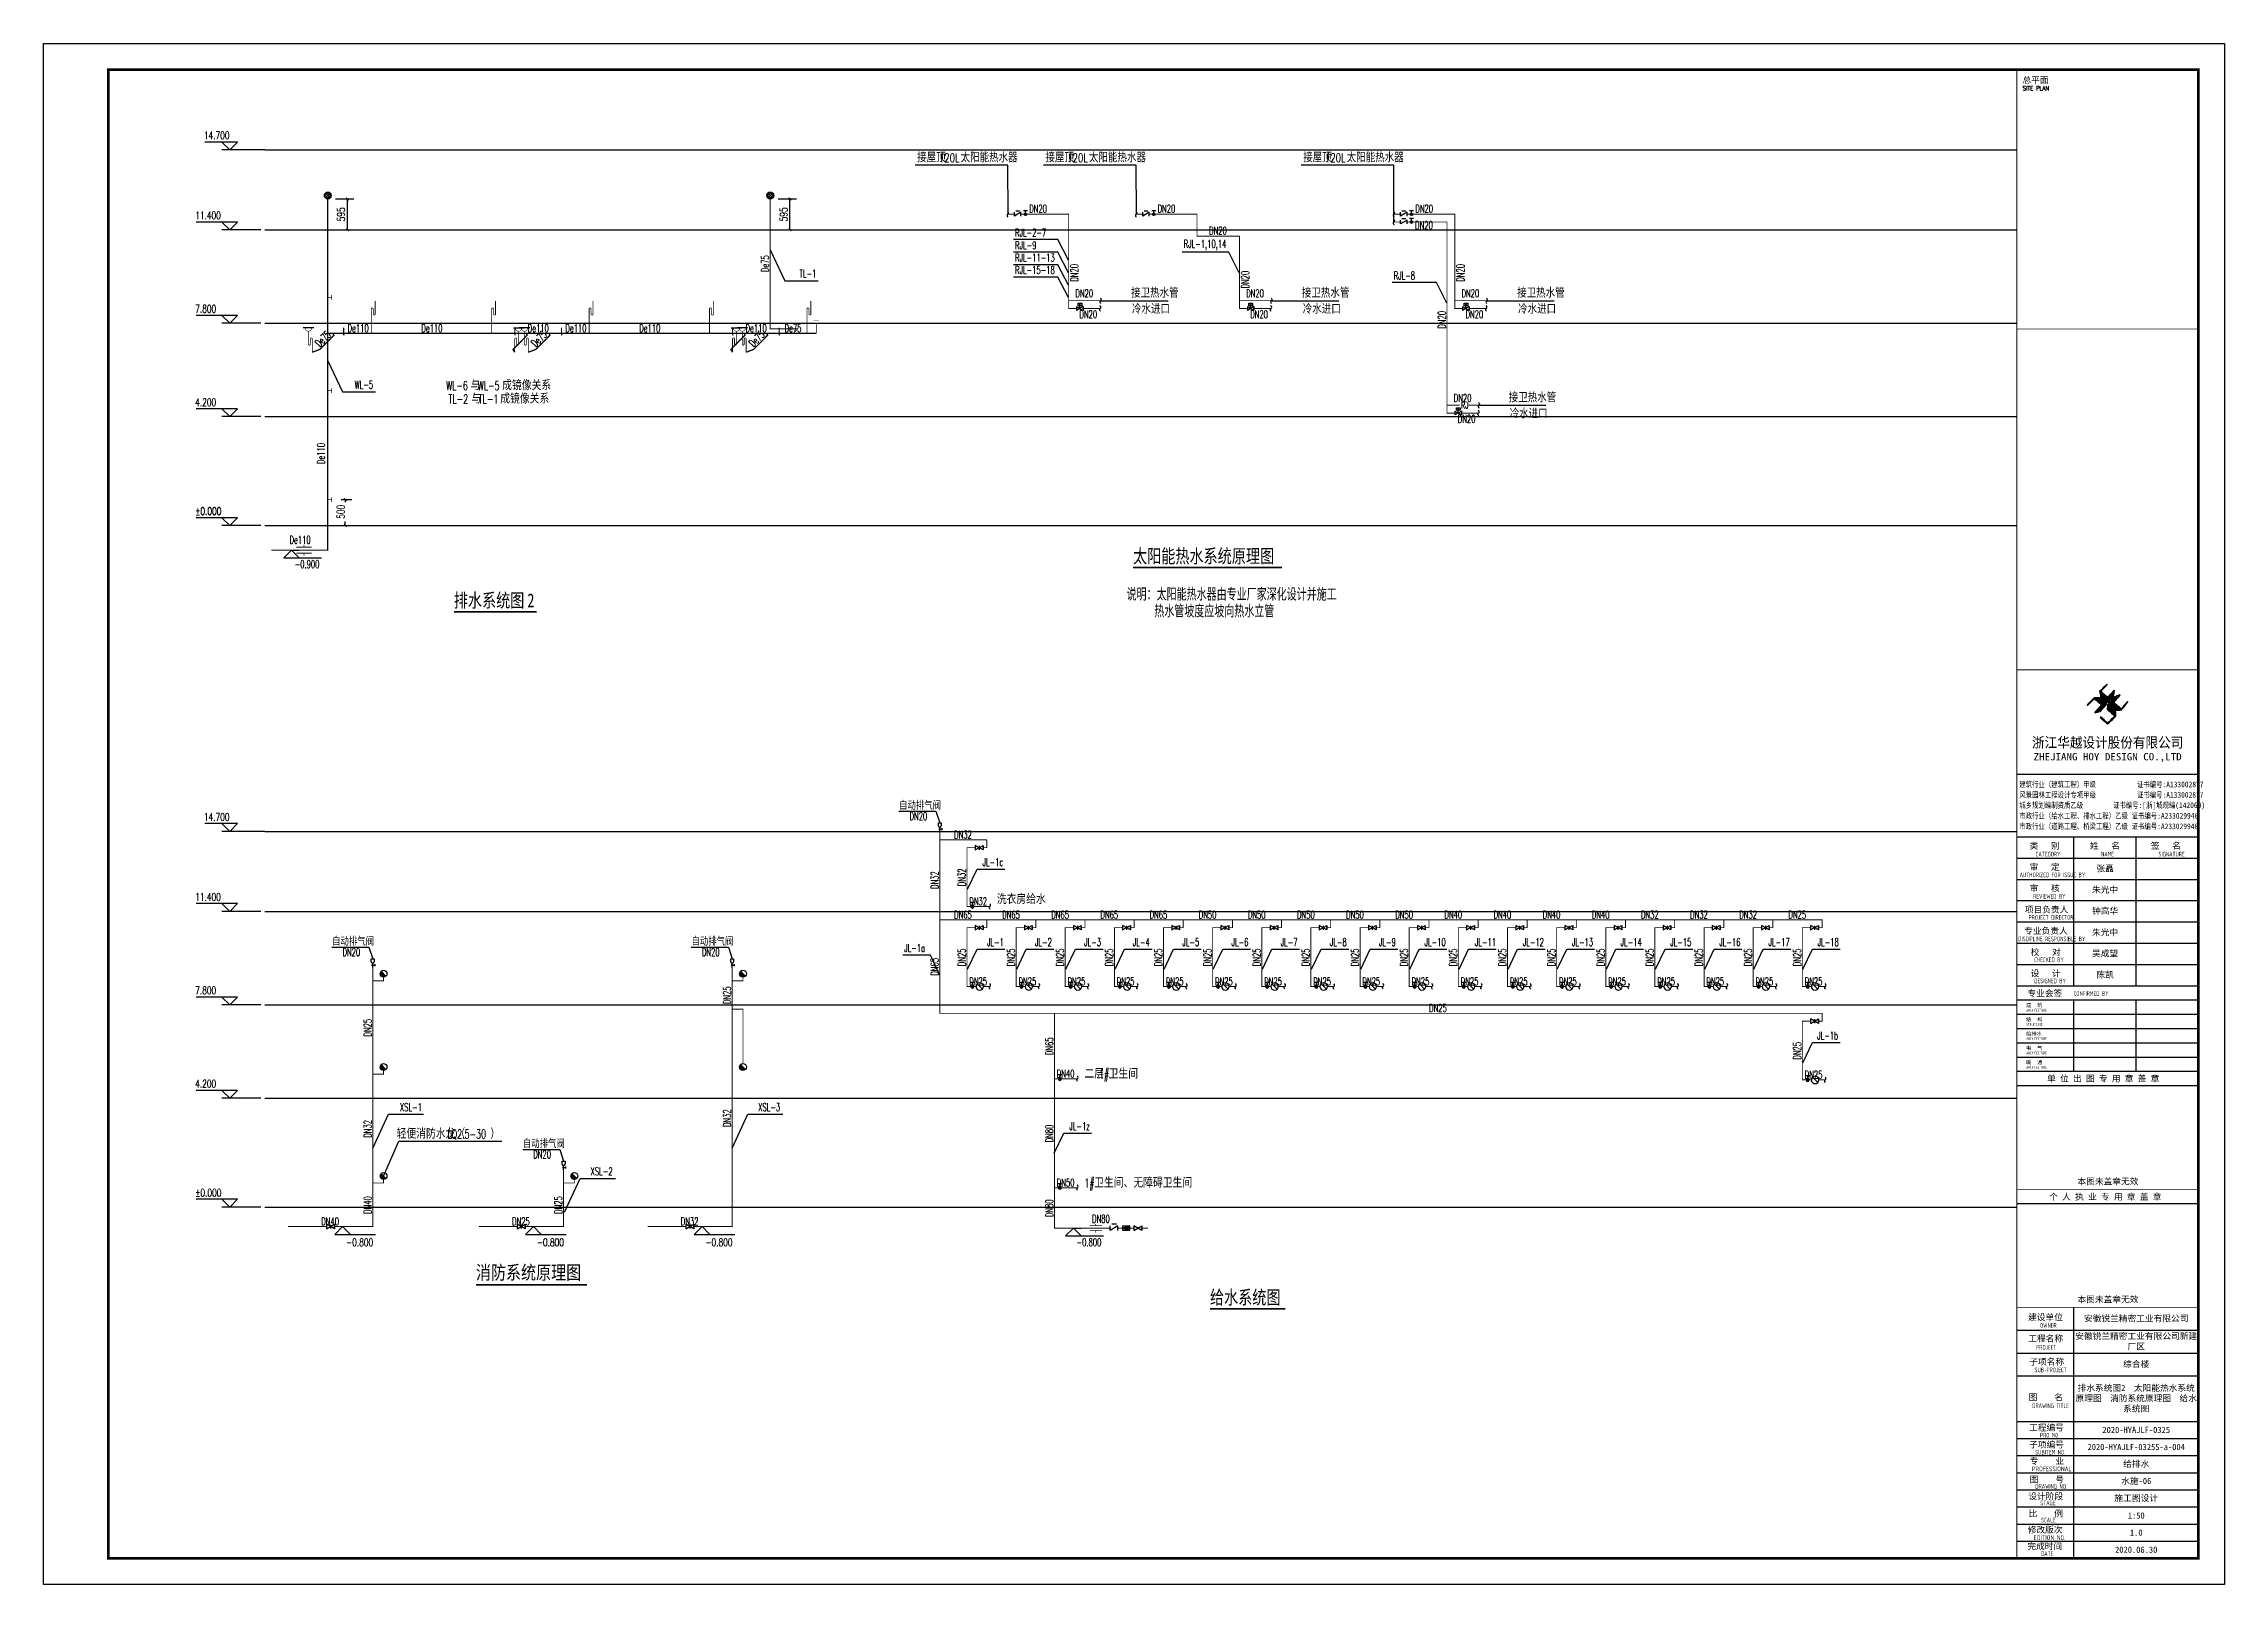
# Model space of a CAD drawing. Extents: x -216126 to 1846968, y -229642 to 543368.
# Drawn here: x 373449 to 415499, y 173256 to 202956 of the extents above; entities that cross this region are included whole.
import ezdxf
from ezdxf.enums import TextEntityAlignment as Align

# ---------------------------------------------------------------- set-up
doc = ezdxf.new("R2010")
doc.units = 0
doc.header["$LTSCALE"] = 1000
doc.header["$MEASUREMENT"] = 0
doc.layers.get('Defpoints').update_dxf_attribs({"color": 250})
for name, color, linetype in [('DIM_ELEV', 171, 'Continuous'), ('DIM_SYMB', 171, 'Continuous'), ('DIM_消防', 3, 'Continuous'), ('DIM_给水', 3, 'Continuous'), ('DIM_雨水', 3, 'Continuous'), ('EQUIP_地漏', 7, 'Continuous'), ('EQUIP_污水', 7, 'Continuous'), ('EQUIP_消火栓', 7, 'Continuous'), ('EQUIP_热给水', 7, 'Continuous'), ('EQUIP_给水', 7, 'Continuous'), ('EVALVE_给水', 7, 'Continuous'), ('PIPE-污水', 2, 'Continuous'), ('PIPE-消防', 1, 'Continuous'), ('PIPE-热给水', 5, 'Continuous'), ('PIPE-给水', 3, 'Continuous'), ('PIPE-通气', 3, 'Continuous'), ('PUB_TEXT', 7, 'Continuous'), ('PUB_TITLE', 171, 'Continuous'), ('S_WALL', 9, 'Continuous'), ('TEXT_污水', 7, 'Continuous'), ('TEXT_消防', 7, 'Continuous'), ('TEXT_热给水', 7, 'Continuous'), ('TEXT_给水', 7, 'Continuous'), ('TEXT_通气', 7, 'Continuous'), ('TK', 4, 'Continuous'), ('TWT_DIM', 3, 'Continuous'), ('TWT_ELEV', 3, 'Continuous'), ('TWT_LEAD', 3, 'Continuous'), ('TWT_TEXT', 7, 'Continuous'), ('VALVE_喷淋', 7, 'Continuous'), ('VALVE_消防', 7, 'Continuous'), ('VALVE_热给水', 7, 'Continuous'), ('VALVE_给水', 7, 'Continuous'), ('VALVE_雨水', 7, 'Continuous')]:
    doc.layers.add(name, color=color, linetype=linetype)
doc.styles.add('-宋体', font='', dxfattribs={"width": 0.8})
doc.styles.add('_TCH_DIM', font='SIMPLEX', dxfattribs={"bigfont": 'GBCBIG'})
doc.styles.add('_TCH_DIM_T3', font='SIMPLEX', dxfattribs={"width": 0.705882, "bigfont": 'GBCBIG'})
doc.styles.add('_TWT_DIM_ELE', font='SIMPLEX', dxfattribs={"width": 0.8, "height": 3, "bigfont": 'HZTXT'})
doc.styles.add('_TWT_PIPEDN', font='SIMPLEX', dxfattribs={"width": 0.8, "height": 3, "bigfont": 'HZTXT'})
doc.styles.add('_TWT_PIPETEXT', font='COMPLEX', dxfattribs={"width": 0.8, "height": 2.5, "bigfont": 'HZTXT'})
doc.styles.add('_TWT_SERIAL', font='COMPLEX', dxfattribs={"width": 0.8, "height": 3, "bigfont": 'HZTXT'})
doc.styles.add('HT', font='simhei.ttf', dxfattribs={"width": 0.8})
doc.styles.add('HZ', font='rs', dxfattribs={"width": 0.8, "bigfont": 'hztxt'})
doc.styles.add('ROMANS', font='romans', dxfattribs={"width": 0.65, "height": 231.275})
doc.styles.get("Standard").update_dxf_attribs({"font": 'gbenor.shx', "bigfont": 'gbcbig.shx'})
doc.styles.add('TK-LG-B', font='', dxfattribs={"width": 0.75})
doc.styles.add('TSSD_REIN', font='tssdeng.shx', dxfattribs={"width": 0.7, "bigfont": 'tssdchn.shx'})
doc.styles.add('图签宋体', font='', dxfattribs={"height": 300})
doc.styles.add('图签黑体', font='simhei.ttf', dxfattribs={"height": 550})
doc.styles.get('-宋体').set_extended_font_data('SimSun')
doc.styles.get('TK-LG-B').set_extended_font_data('SimSun')
doc.styles.get('图签宋体').set_extended_font_data('NSimSun')
doc.dimstyles.new('_TWT_ARCH&&50', dxfattribs={"dimtxt": 148.75, "dimasz": 50, "dimexe": 125, "dimexo": 150, "dimgap": 50, "dimtad": 1, "dimdec": 0, "dimzin": 0, "dimdsep": 46, "dimtxsty": '_TCH_DIM_T3', "dimblk": 'ARCHTICK', "dimcen": 0.09, "dimclrt": 7, "dimazin": 2, "dimtfac": 1, "dimtdec": 0, "dimtix": 1, "dimtmove": 2, "dimatfit": 3, "dimfxl": 0, "dimtolj": 1, "dimtzin": 0, "dimarcsym": 0})

msp = doc.modelspace()

# ---------------------------------------------------------------- texts
at = {"layer": 'PUB_TEXT'}
for s, height, style, width, p in [('14.700', 148.75, '_TCH_DIM', 0.705882, (376540.3, 201111)), ('11.400', 148.75, '_TCH_DIM', 0.705882, (376373.5, 199568.9)), ('7.800', 148.75, '_TCH_DIM', 0.705882, (376373.5, 197768.9)), ('4.200', 148.75, '_TCH_DIM', 0.705882, (376373.5, 195968.9)), ('%%P0.000', 148.75, '_TCH_DIM', 0.705882, (376373.5, 193868.9)), ('太阳能热水系统原理图', 265.82, 'TK-LG-B', 0.75, (394456.8, 192945.2)), ('排水系统图', 265.82, 'TK-LG-B', 0.75, (381359.8, 192090.9)), ('2', 265.8, 'TK-LG-B', 0.75, (382777.5, 192090.9)), ('14.700', 148.75, '_TCH_DIM', 0.705882, (376540.3, 187972.6)), ('11.400', 148.75, '_TCH_DIM', 0.705882, (376373.5, 186430.5)), ('7.800', 148.75, '_TCH_DIM', 0.705882, (376373.5, 184630.5)), ('4.200', 148.75, '_TCH_DIM', 0.705882, (376373.5, 182830.5)), ('%%P0.000', 148.75, '_TCH_DIM', 0.705882, (376373.5, 180730.5)), ('消防系统原理图', 265.82, '-宋体', 0.8, (381784.8, 179135.3)), ('给水系统图', 265.82, 'TK-LG-B', 0.75, (395939.4, 178655.9))]:
    msp.add_text(s, height=height, dxfattribs=dict(at, style=style, width=width)).set_placement(p)
at = {"layer": 'TEXT_污水', "linetype": 'Continuous', "style": '_TWT_PIPEDN', "width": 0.64}
msp.add_text('De110', height=150, rotation=90, dxfattribs=at).set_placement((378871.8, 194850.7))
msp.add_text('De110', height=150, dxfattribs=at).set_placement((378190.8, 193316.4))
at = {"layer": 'TEXT_消防', "linetype": 'Continuous', "style": '_TWT_PIPEDN', "width": 0.64}
for s, p in [('DN25', (386701.1, 184441.2)), ('DN25', (379771, 183815.9)), ('DN32', (379771, 181865.9)), ('DN32', (386701.1, 182071.7)), ('DN40', (379771, 180396.4)), ('DN25', (383449.5, 180396.4))]:
    msp.add_text(s, height=150, rotation=90, dxfattribs=at).set_placement(p)
for s, p in [('DN40', (378804.2, 180177.9)), ('DN25', (382482.7, 180177.9)), ('DN32', (385734.3, 180177.9))]:
    msp.add_text(s, height=150, dxfattribs=at).set_placement(p)
at = {"layer": 'TEXT_热给水', "linetype": 'Continuous', "style": '_TWT_PIPEDN', "width": 0.64}
for p in [(392454.5, 199698.7), (394929.3, 199698.7), (399899.5, 199698.7), (395922.3, 199277.3), (399895.6, 199380.5), (393344.7, 198067.2), (396637.9, 198067.2), (400789.7, 198067.2), (400639.7, 196051.2)]:
    msp.add_text('DN20', height=150, dxfattribs=at).set_placement(p)
for p in [(393399.6, 198365.9), (396692.8, 198235.2), (400844.6, 198365.9), (400486.1, 197460.4)]:
    msp.add_text('DN20', height=150, rotation=90, dxfattribs=at).set_placement(p)
at = {"layer": 'TEXT_热给水', "style": '_TWT_PIPETEXT', "width": 0.64}
msp.add_text('RJ', height=125, dxfattribs=at).set_placement((400777.4, 195922))
at = {"layer": 'TEXT_给水', "linetype": 'Continuous', "style": '_TWT_PIPEDN', "width": 0.64}
for s, p in [('DN20', (393421.9, 197663)), ('DN20', (396715.2, 197663)), ('DN20', (400866.9, 197663)), ('DN20', (400716.9, 195647)), ('DN32', (391006.3, 187632.1)), ('DN32', (391299.8, 186348.1)), ('DN65', (391006.3, 186090)), ('DN65', (391932.3, 186090)), ('DN65', (392879.8, 186090)), ('DN65', (393827.3, 186090)), ('DN65', (394774.8, 186090)), ('DN50', (395722.3, 186090)), ('DN50', (396669.8, 186090)), ('DN50', (397617.3, 186090)), ('DN50', (398564.8, 186090)), ('DN50', (399512.3, 186090)), ('DN40', (400459.8, 186090)), ('DN40', (401407.3, 186090)), ('DN40', (402354.8, 186090)), ('DN40', (403302.3, 186090)), ('DN32', (404249.8, 186090)), ('DN32', (405197.3, 186090)), ('DN32', (406144.8, 186090)), ('DN25', (407092.3, 186090)), ('DN25', (391299.8, 184806)), ('DN25', (392247.3, 184806)), ('DN25', (393194.8, 184806)), ('DN25', (394142.3, 184806)), ('DN25', (395089.8, 184806)), ('DN25', (396037.3, 184806)), ('DN25', (396984.8, 184806)), ('DN25', (397932.3, 184806)), ('DN25', (398879.8, 184806)), ('DN25', (399827.3, 184806)), ('DN25', (400774.8, 184806)), ('DN25', (401722.3, 184806)), ('DN25', (402669.8, 184806)), ('DN25', (403617.3, 184806)), ('DN25', (404564.8, 184806)), ('DN25', (405512.3, 184806)), ('DN25', (406459.8, 184806)), ('DN25', (407407.3, 184806)), ('DN25', (400165, 184289)), ('DN40', (392985.8, 183026)), ('DN25', (407407.3, 183005)), ('DN50', (392985.8, 180926))]:
    msp.add_text(s, height=150, dxfattribs=at).set_placement(p)
for s, p in [('DN32', (390705, 186660.1)), ('DN32', (391229, 186713.6)), ('DN25', (391229, 185171.5)), ('DN25', (392176.5, 185171.5)), ('DN25', (393124, 185171.5)), ('DN25', (394071.5, 185171.5)), ('DN25', (395019, 185171.5)), ('DN25', (395966.5, 185171.5)), ('DN25', (396914, 185171.5)), ('DN25', (397861.5, 185171.5)), ('DN25', (398809, 185171.5)), ('DN25', (399756.5, 185171.5)), ('DN25', (400704, 185171.5)), ('DN25', (401651.5, 185171.5)), ('DN25', (402599, 185171.5)), ('DN25', (403546.5, 185171.5)), ('DN25', (404494, 185171.5)), ('DN25', (405441.5, 185171.5)), ('DN25', (406389, 185171.5)), ('DN25', (407336.5, 185171.5)), ('DN65', (390705, 184988.5)), ('DN65', (392915, 183456.5)), ('DN25', (407336.5, 183370.5)), ('DN80', (392915, 181775)), ('DN80', (392915, 180335))]:
    msp.add_text(s, height=150, rotation=90, dxfattribs=at).set_placement(p)
at = {"layer": 'TEXT_给水', "style": '_TWT_PIPEDN', "width": 0.64}
msp.add_text('DN80', height=150, dxfattribs=at).set_placement((393666.1, 180227.5))
at = {"layer": 'TEXT_通气', "linetype": 'Continuous', "style": '_TWT_PIPEDN', "width": 0.64}
msp.add_text('De75', height=150, rotation=90, dxfattribs=at).set_placement((387436, 198551.2))
at = {"layer": 'TWT_TEXT', "style": '_TCH_DIM'}
for s, p in [('接屋顶', (390291.9, 200668.7)), ('太阳能热水器', (391130.3, 200668.7)), ('接屋顶', (392766.7, 200668.7)), ('太阳能热水器', (393605.1, 200668.7)), ('接屋顶', (397736.9, 200668.7)), ('太阳能热水器', (398575.3, 200668.7)), ('接卫热水管', (394417.9, 198057.7)), ('接卫热水管', (397711.2, 198057.7)), ('接卫热水管', (401862.9, 198057.7)), ('冷水进口', (394435.4, 197747.6)), ('冷水进口', (397728.7, 197747.6)), ('冷水进口', (401880.4, 197747.6)), ('接卫热水管', (401700.2, 196041.7)), ('冷水进口', (401717.6, 195731.6))]:
    msp.add_text(s, height=192.91, dxfattribs=at).set_placement(p)
at = {"layer": 'TWT_TEXT'}
for s, height, style, width, p in [('120L', 170, '_TCH_DIM', 0.705882, (390713.2, 200668.7)), ('120L', 170, '_TCH_DIM', 0.705882, (393188, 200668.7)), ('120L', 170, '_TCH_DIM', 0.705882, (398158.2, 200668.7)), ('RJL-2-7', 150, '_TWT_SERIAL', 0.64, (392181.9, 199237)), ('RJL-9', 150, '_TWT_SERIAL', 0.64, (392181.9, 198993)), ('RJL-11-13', 150, '_TWT_SERIAL', 0.64, (392181.9, 198754.5)), ('RJL-1,10,14', 150, '_TWT_SERIAL', 0.64, (395432.2, 199021.6)), ('TL-1', 150, '_TWT_SERIAL', 0.64, (388023.9, 198445)), ('RJL-15-18', 150, '_TWT_SERIAL', 0.64, (392181.9, 198516)), ('RJL-8', 150, '_TWT_SERIAL', 0.64, (399482.1, 198410.6)), ('WL-5', 150, '_TWT_SERIAL', 0.64, (379445.5, 196304.5)), ('WL-6', 175, '_TWT_SERIAL', 0.64, (381212.5, 196276)), ('与', 175, '_TWT_SERIAL', 0.8, (381681.8, 196276)), ('WL-5', 175, '_TWT_SERIAL', 0.64, (381821.8, 196276)), ('成镜像关系', 175, '_TWT_SERIAL', 0.8, (382291.2, 196276)), ('TL-2', 175, '_TWT_SERIAL', 0.64, (381255.5, 196019)), ('与', 175, '_TWT_SERIAL', 0.8, (381698.2, 196019)), ('TL-1', 175, '_TWT_SERIAL', 0.64, (381838.2, 196019)), ('成镜像关系', 175, '_TWT_SERIAL', 0.8, (382254.2, 196019)), ('-0.900', 150, '_TWT_DIM_ELE', 0.64, (378290.2, 192846.4)), ('自动排气阀', 150, '_TWT_PIPEDN', 0.8, (389945.5, 188189.4)), ('DN20', 150, '_TWT_PIPEDN', 0.64, (390147, 187988.8)), ('JL-1c', 150, '_TWT_SERIAL', 0.64, (391554.2, 187102.6)), ('洗衣房给水', 175, '_TWT_PIPEDN', 0.8, (391829.1, 186370.7)), ('自动排气阀', 150, '_TWT_PIPEDN', 0.8, (379011.5, 185568.8)), ('DN20', 150, '_TWT_PIPEDN', 0.64, (379213, 185368.1)), ('自动排气阀', 150, '_TWT_PIPEDN', 0.8, (385941.6, 185568.8)), ('DN20', 150, '_TWT_PIPEDN', 0.64, (386143.1, 185368.1)), ('JL-1a', 150, '_TWT_SERIAL', 0.64, (390044.4, 185446)), ('JL-1', 150, '_TWT_SERIAL', 0.64, (391641, 185560.5)), ('JL-2', 150, '_TWT_SERIAL', 0.64, (392565.7, 185560.5)), ('JL-3', 150, '_TWT_SERIAL', 0.64, (393513.2, 185560.5)), ('JL-4', 150, '_TWT_SERIAL', 0.64, (394451.5, 185560.5)), ('JL-5', 150, '_TWT_SERIAL', 0.64, (395408.2, 185560.5)), ('JL-6', 150, '_TWT_SERIAL', 0.64, (396355.7, 185560.5)), ('JL-7', 150, '_TWT_SERIAL', 0.64, (397303.2, 185560.5)), ('JL-8', 150, '_TWT_SERIAL', 0.64, (398250.7, 185560.5)), ('JL-9', 150, '_TWT_SERIAL', 0.64, (399198.2, 185560.5)), ('JL-10', 150, '_TWT_SERIAL', 0.64, (400077.1, 185560.5)), ('JL-11', 150, '_TWT_SERIAL', 0.64, (401047.5, 185560.5)), ('JL-12', 150, '_TWT_SERIAL', 0.64, (401972.1, 185560.5)), ('JL-13', 150, '_TWT_SERIAL', 0.64, (402919.6, 185560.5)), ('JL-14', 150, '_TWT_SERIAL', 0.64, (403858, 185560.5)), ('JL-15', 150, '_TWT_SERIAL', 0.64, (404814.6, 185560.5)), ('JL-16', 150, '_TWT_SERIAL', 0.64, (405762.1, 185560.5)), ('JL-17', 150, '_TWT_SERIAL', 0.64, (406709.6, 185560.5)), ('JL-18', 150, '_TWT_SERIAL', 0.64, (407657.1, 185560.5)), ('JL-1b', 150, '_TWT_SERIAL', 0.64, (407648, 183759.5)), ('二层', 175, '_TWT_PIPEDN', 0.8, (393519.1, 183004.6)), ('1#', 175, '_TWT_PIPEDN', 0.64, (393799.1, 183004.6)), ('卫生间', 175, '_TWT_PIPEDN', 0.8, (393985.7, 183004.6)), ('XSL-1', 150, '_TWT_SERIAL', 0.64, (380320.8, 182379.3)), ('XSL-3', 150, '_TWT_SERIAL', 0.64, (387228, 182379.3)), ('JL-1z', 150, '_TWT_SERIAL', 0.64, (393229.3, 182014)), ('轻便消防水龙（', 175, '_TWT_PIPEDN', 0.8, (380255.8, 181849.3)), ('LQ2.5-30', 175, '_TWT_PIPEDN', 0.64, (381235.8, 181849.3)), ('）', 175, '_TWT_PIPEDN', 0.8, (382062.4, 181849.3)), ('自动排气阀', 150, '_TWT_PIPEDN', 0.8, (382690, 181668.8)), ('DN20', 150, '_TWT_PIPEDN', 0.64, (382891.5, 181468.1)), ('XSL-2', 150, '_TWT_SERIAL', 0.64, (383996.4, 181141.8)), ('1#', 175, '_TWT_PIPEDN', 0.64, (393519.1, 180904.6)), ('卫生间、无障碍卫生间', 175, '_TWT_PIPEDN', 0.8, (393705.7, 180904.6)), ('-0.800', 148.75, '_TCH_DIM', 0.705882, (379282.1, 179775.4)), ('-0.800', 148.75, '_TCH_DIM', 0.705882, (382960.6, 179775.4)), ('-0.800', 148.75, '_TCH_DIM', 0.705882, (386212.2, 179775.4)), ('-0.800', 150, '_TWT_DIM_ELE', 0.64, (393367, 179776))]:
    msp.add_text(s, height=height, dxfattribs=dict(at, style=style, width=width)).set_placement(p)
for s, p in [('说明：太阳能热水器由专业厂家深化设计并施工', (394331.9, 192218.9, 0)), ('热水管坡度应坡向热水立管', (394865.8, 191894.9, 0))]:
    msp.add_text(s, height=241.135, dxfattribs=at).set_placement(p)

# ---------------------------------------------------------------- blocks, each defined once
blk = doc.blocks.new('$ATTACHMENT$00000073')
at = {"const_width": 20}
for points in [[(0, 0), (150, 0)], [(150, 90), (150, -90)]]:
    blk.add_lwpolyline(points, dxfattribs=at)
blk = doc.blocks.new('$Attachment$00000070')
for p, q in [((28, 3), (-130, 161)), ((-129, 101), (32, 263)), ((-94, 39), (94, 228)), ((94, 39), (-94, 228)), ((129, 101), (-32, 263)), ((-28, 3), (130, 161))]:
    blk.add_line(p, q)
blk.add_circle((0, 133), 133)
blk = doc.blocks.new('$ATTACHMENT$00000120')
blk.add_blockref('$Attachment$00000070', (0, -133))
blk = doc.blocks.new('$TWTSYS$00000409')
blk.add_line((-53, 944), (347, 944))
for points, const_width in [([(25, 944, 1.067664), (275, 944)], 20), ([(0, 0), (0, 512, -1), (75, 512), (75, 312, 1), (150, 312), (150, 810)], 30)]:
    blk.add_lwpolyline(points, format="xyb", dxfattribs=dict(const_width=const_width))
at = {"style": 'HZ', "flags": 1}
for tag in ['WHAT', 'SPEC', 'UNIT']:
    blk.add_attdef(tag, (150, 810), '', height=0.001, dxfattribs=at)
blk = doc.blocks.new('$TWTSYS$00000091')
at = {"const_width": 30}
blk.add_lwpolyline([(0, 0), (0, 944, -1), (75, 944), (75, 744, 1), (150, 744), (150, 1244)], format="xyb", dxfattribs=at)
blk = doc.blocks.new('$TWTSYS$00000090')
at = {"color": 0, "const_width": 42}
blk.add_lwpolyline([(0, 303), (0, 0)], dxfattribs=at)
blk = doc.blocks.new('$TWTSYS$00000426')
for points, const_width in [([(-125, 407), (125, 407)], 20), ([(-100, 500), (100, 500)], 20), ([(0, 407), (0, 0)], 30)]:
    blk.add_lwpolyline(points, dxfattribs=dict(const_width=const_width))
at = {"style": 'HZ', "width": 0.7, "flags": 1}
for tag in ['UNIT', 'SPEC', 'WHAT']:
    blk.add_attdef(tag, (0, 0), '', height=0.001, dxfattribs=at)
blk = doc.blocks.new('$TWTSYS$00000410')
blk.add_line((53, 944), (-347, 944))
for points, const_width in [([(-25, 944, -1.067664), (-275, 944)], 20), ([(0, 0), (0, 512, 1), (-75, 512), (-75, 312, -1), (-150, 312), (-150, 810)], 30)]:
    blk.add_lwpolyline(points, format="xyb", dxfattribs=dict(const_width=const_width))
at = {"style": 'HZ', "flags": 1}
for tag in ['UNIT', 'SPEC', 'WHAT']:
    blk.add_attdef(tag, (-150, 810), '', height=0.001, dxfattribs=at)
blk = doc.blocks.new('443666')
at = {"layer": 'PIPE-污水', "linetype": 'Continuous'}
for points in [[(312065, 325013), (312088, 325022), (312094, 325007)], [(312065, 325013), (312082, 324995), (312094, 325007)], [(319519, 325013), (319543, 325022), (319549, 325007)], [(319519, 325013), (319537, 324995), (319549, 325007)], [(320394, 325013), (320417, 325022), (320424, 325007)], [(320394, 325013), (320412, 324995), (320424, 325007)], [(327919, 325013), (327943, 325022), (327949, 325007)], [(327919, 325013), (327937, 324995), (327949, 325007)], [(328794, 325013), (328817, 325022), (328824, 325007)], [(328794, 325013), (328812, 324995), (328824, 325007)], [(311516, 324464), (311534, 324447), (311530, 324443)], [(311516, 324464), (311525, 324441), (311530, 324443)], [(318971, 324464), (318953, 324482), (318939, 324468)], [(318971, 324464), (318950, 324451), (318939, 324468)], [(319846, 324464), (319864, 324447), (319860, 324443)], [(319846, 324464), (319855, 324441), (319860, 324443)], [(327371, 324464), (327353, 324482), (327339, 324468)], [(327371, 324464), (327350, 324451), (327339, 324468)], [(328246, 324464), (328264, 324447), (328260, 324443)], [(328246, 324464), (328255, 324441), (328260, 324443)]]:
    blk.add_hatch(color=256, dxfattribs=at).paths.add_polyline_path(points)
at = {"layer": 'PIPE-污水', "linetype": 'Continuous', "const_width": 50}
for points in [[(312065, 325013), (311516, 324464)], [(311829, 325083), (312035, 325083)], [(312035, 325083), (312454, 325083)], [(312065, 325013), (312035, 325083)], [(312441, 325004), (312454, 325083)], [(312454, 325083), (313508, 325083)], [(313508, 325083), (318148, 325083)], [(318148, 325083), (319054, 325083)], [(319519, 325013), (318971, 324464)], [(319041, 325004), (319054, 325083)], [(319054, 325083), (319490, 325083)], [(319490, 325083), (320365, 325083)], [(319519, 325013), (319490, 325083)], [(320394, 325013), (319846, 324464)], [(320365, 325083), (320854, 325083)], [(320394, 325013), (320365, 325083)], [(320841, 325004), (320854, 325083)], [(320854, 325083), (321908, 325083)], [(321908, 325083), (326548, 325083)], [(326548, 325083), (327454, 325083)], [(327919, 325013), (327371, 324464)], [(327441, 325004), (327454, 325083)], [(327454, 325083), (327890, 325083)], [(327919, 325013), (327890, 325083)], [(327890, 325083), (328765, 325083)], [(328794, 325013), (328246, 324464)], [(328765, 325083), (329252, 325083)], [(328794, 325013), (328765, 325083)], [(329239, 325004), (329252, 325083)], [(329252, 325083), (330308, 325083)], [(330308, 325083), (330671, 325083)], [(311233, 324356), (311516, 324464)], [(319038, 324356), (318971, 324464)], [(319563, 324356), (319846, 324464)], [(327438, 324356), (327371, 324464)], [(327963, 324356), (328246, 324464)]]:
    blk.add_lwpolyline(points, dxfattribs=at)
at = {"layer": 'EQUIP_地漏'}
for name, p in [('$TWTSYS$00000410', (311233, 324356)), ('$TWTSYS$00000409', (319038, 324356)), ('$TWTSYS$00000410', (319563, 324356)), ('$TWTSYS$00000409', (327438, 324356)), ('$TWTSYS$00000410', (327963, 324356))]:
    blk.add_blockref(name, p, dxfattribs=at)
at = {"layer": 'EQUIP_污水'}
for name, p in [('$TWTSYS$00000091', (313508, 325083)), ('$TWTSYS$00000091', (318148, 325083)), ('$TWTSYS$00000091', (321908, 325083)), ('$TWTSYS$00000091', (326548, 325083)), ('$TWTSYS$00000091', (330308, 325083)), ('$TWTSYS$00000426', (330671, 325083)), ('$TWTSYS$00000090', (312441, 325004)), ('$TWTSYS$00000090', (319041, 325004)), ('$TWTSYS$00000090', (320841, 325004)), ('$TWTSYS$00000090', (327441, 325004)), ('$TWTSYS$00000090', (329239, 325004))]:
    blk.add_blockref(name, p, dxfattribs=at)
at = {"layer": 'TEXT_污水', "linetype": 'Continuous', "style": '_TWT_PIPEDN', "width": 0.64}
for p in [(311519, 324538), (319849, 324538), (328249, 324538)]:
    blk.add_text('De75', height=300, rotation=45, dxfattribs=at).set_placement(p)
for s, p in [('De110', (312592, 325133)), ('De110', (315439, 325133)), ('De110', (319539, 325133)), ('De110', (320992, 325133)), ('De110', (323839, 325133)), ('De110', (327939, 325133)), ('De75', (329446, 325133))]:
    blk.add_text(s, height=300, dxfattribs=at).set_placement(p)
blk = doc.blocks.new('$valve$00000669')
for p, q in [((0, 0), (212, 0)), ((108, 0), (108, -100)), ((287, 74), (433, 74)), ((433, 74), (433, -76)), ((433, 0), (500, 0)), ((158, -100), (58, -100)), ((433, -76), (287, -76))]:
    blk.add_line(p, q)
at = {"const_width": 31.2}
blk.add_lwpolyline([(108, 16, 1), (108, -16, 1)], format="xyb", close=True, dxfattribs=at)
blk.add_circle((108, 0), 31.2)
blk.add_arc((287, -1), 75, 90, 270)
blk = doc.blocks.new('A$C053D6479')
at = {"layer": 'PUB_TITLE'}
h = blk.add_hatch(color=256, dxfattribs=at)
h.dxf.hatch_style = 1
edge = h.paths.add_edge_path()
edge.add_spline(control_points=[(1026, 827), (1105, 920), (1188, 1008), (1266, 1102)], knot_values=[13, 13, 13, 13, 14, 14, 14, 14], degree=3, periodic=0)
edge.add_spline(control_points=[(1266, 1102), (1258, 1111), (1249, 1119), (1239, 1116)], knot_values=[12, 12, 12, 12, 13, 13, 13, 13], degree=3, periodic=0)
edge.add_spline(control_points=[(1239, 1116), (1210, 1107), (1179, 1092), (1144, 1077)], knot_values=[11, 11, 11, 11, 12, 12, 12, 12], degree=3, periodic=0)
edge.add_spline(control_points=[(1144, 1077), (1109, 1063), (1069, 1053), (1047, 1038)], knot_values=[10, 10, 10, 10, 11, 11, 11, 11], degree=3, periodic=0)
edge.add_spline(control_points=[(1047, 1038), (1028, 1026), (1007, 992), (991, 972)], knot_values=[9, 9, 9, 9, 10, 10, 10, 10], degree=3, periodic=0)
edge.add_spline(control_points=[(991, 972), (942, 913), (899, 868), (849, 810)], knot_values=[8, 8, 8, 8, 9, 9, 9, 9], degree=3, periodic=0)
edge.add_spline(control_points=[(849, 810), (842, 801), (822, 776), (822, 775)], knot_values=[7, 7, 7, 7, 8, 8, 8, 8], degree=3, periodic=0)
edge.add_spline(control_points=[(822, 775), (823, 771), (848, 752), (859, 744)], knot_values=[6, 6, 6, 6, 7, 7, 7, 7], degree=3, periodic=0)
edge.add_spline(control_points=[(859, 744), (949, 670), (1035, 592), (1122, 521)], knot_values=[5, 5, 5, 5, 6, 6, 6, 6], degree=3, periodic=0)
edge.add_spline(control_points=[(1122, 521), (1153, 527), (1185, 530), (1217, 533)], knot_values=[4, 4, 4, 4, 5, 5, 5, 5], degree=3, periodic=0)
edge.add_spline(control_points=[(1217, 533), (1246, 535), (1293, 532), (1316, 542)], knot_values=[3, 3, 3, 3, 4, 4, 4, 4], degree=3, periodic=0)
edge.add_spline(control_points=[(1316, 542), (1327, 547), (1338, 565), (1349, 579)], knot_values=[2, 2, 2, 2, 3, 3, 3, 3], degree=3, periodic=0)
edge.add_spline(control_points=[(1349, 579), (1423, 670), (1507, 759), (1572, 848)], knot_values=[1, 1, 1, 1, 2, 2, 2, 2], degree=3, periodic=0)
edge.add_spline(control_points=[(1572, 848), (1564, 852), (1561, 861), (1551, 862)], knot_values=[0, 0, 0, 0, 1, 1, 1, 1], degree=3, periodic=0)
edge.add_spline(control_points=[(1551, 862), (1469, 769), (1393, 671), (1310, 579)], knot_values=[15, 15, 15, 15, 16, 16, 16, 16], degree=3, periodic=0)
edge.add_spline(control_points=[(1310, 579), (1216, 662), (1118, 742), (1026, 827)], knot_values=[14, 14, 14, 14, 15, 15, 15, 15], degree=3, periodic=0)
at = {"layer": 'TK'}
h = blk.add_hatch(color=256, dxfattribs=at)
h.dxf.hatch_style = 2
edge = h.paths.add_edge_path()
edge.add_spline(control_points=[(291, 452), (291, 452), (291, 452), (313, 470), (322, 480), (400, 566), (477, 652), (553, 736), (460, 815), (366, 894), (270, 970), (183, 883), (101, 791), (16, 703), (-18, 714), (9, 735), (28, 755), (103, 838), (192, 930), (266, 1005), (319, 1009), (387, 1005), (442, 1007), (456, 1008), (472, 1011), (485, 1007), (507, 1000), (534, 967), (555, 949), (624, 891), (699, 833), (760, 773), (689, 691), (614, 604), (539, 517), (529, 505), (516, 487), (506, 482), (492, 475), (469, 472), (452, 467), (416, 456), (383, 448), (342, 438), (323, 433), (297, 422), (293, 440), (291, 452)], knot_values=[-1, 0, 0, 0, 0, 0.0001, 1, 1, 1, 2, 2, 2, 3, 3, 3, 4, 4, 4, 5, 5, 5, 6, 6, 6, 7, 7, 7, 8, 8, 8, 9, 9, 9, 10, 10, 10, 11, 11, 11, 12, 12, 12, 13, 13, 13, 14, 14, 14, 15, 15, 15, 15], degree=3, periodic=0)
h = blk.add_hatch(color=256, dxfattribs=at)
h.dxf.hatch_style = 2
edge = h.paths.add_edge_path()
edge.add_spline(control_points=[(906, 946), (906, 946), (906, 946), (866, 899), (814, 839), (806, 829), (789, 806), (787, 806), (777, 804), (728, 856), (719, 864), (651, 922), (580, 978), (514, 1036), (509, 1106), (488, 1176), (479, 1247), (570, 1343), (663, 1436), (758, 1526), (764, 1523), (768, 1518), (774, 1515), (693, 1422), (599, 1343), (520, 1249), (607, 1171), (698, 1096), (789, 1021), (874, 1109), (950, 1206), (1031, 1298), (1066, 1286), (1054, 1262), (1045, 1224), (1036, 1188), (1031, 1158), (1024, 1121), (1020, 1104), (1017, 1085), (1012, 1071), (1004, 1052), (976, 1026), (956, 1003), (906, 946)], knot_values=[-1, 0, 0, 0, 0, 0.0001, 1, 1, 1, 2, 2, 2, 3, 3, 3, 4, 4, 4, 5, 5, 5, 6, 6, 6, 7, 7, 7, 8, 8, 8, 9, 9, 9, 10, 10, 10, 11, 11, 11, 12, 12, 12, 13, 13, 13, 14, 14, 14, 14], degree=3, periodic=0)
h = blk.add_hatch(color=256, dxfattribs=at)
h.dxf.hatch_style = 2
edge = h.paths.add_edge_path()
edge.add_spline(control_points=[(662, 103), (662, 103), (662, 103), (616, 143), (568, 186), (545, 207), (518, 224), (499, 250), (501, 259), (511, 261), (516, 267), (609, 192), (696, 111), (785, 33), (883, 118), (977, 208), (1070, 298), (992, 373), (892, 456), (803, 534), (791, 544), (768, 561), (766, 569), (761, 588), (776, 634), (780, 655), (785, 690), (788, 721), (795, 746), (897, 661), (998, 576), (1097, 490), (1100, 425), (1106, 361), (1107, 294), (1018, 207), (925, 121), (830, 33), (818, 21), (800, 0), (787, 0), (768, -1), (725, 49), (712, 60), (662, 103)], knot_values=[-1, 0, 0, 0, 0, 0.0001, 1, 1, 1, 2, 2, 2, 3, 3, 3, 4, 4, 4, 5, 5, 5, 6, 6, 6, 7, 7, 7, 8, 8, 8, 9, 9, 9, 10, 10, 10, 11, 11, 11, 12, 12, 12, 13, 13, 13, 14, 14, 14, 14], degree=3, periodic=0)
for points, knots in [([(555, 949), (624, 891), (699, 833), (760, 773), (689, 691), (614, 604), (539, 517), (529, 505), (516, 487), (506, 482), (492, 475), (469, 472), (452, 467), (416, 456), (383, 448), (342, 438), (323, 433), (297, 422), (293, 440), (291, 452), (313, 470), (322, 480), (400, 566), (477, 652), (553, 736), (460, 815), (366, 894), (270, 970), (183, 883), (101, 791), (16, 703), (-18, 714), (9, 735), (28, 755), (103, 838), (192, 930), (266, 1005), (319, 1009), (387, 1005), (442, 1007), (456, 1008), (472, 1011), (485, 1007), (507, 1000), (534, 967), (555, 949)], [0, 0, 0, 0, 1, 1, 1, 2, 2, 2, 3, 3, 3, 4, 4, 4, 5, 5, 5, 6, 6, 6, 7, 7, 7, 8, 8, 8, 9, 9, 9, 10, 10, 10, 11, 11, 11, 12, 12, 12, 13, 13, 13, 14, 14, 14, 15, 15, 15, 15]), ([(1031, 1298), (1066, 1286), (1054, 1262), (1045, 1224), (1036, 1188), (1031, 1158), (1024, 1121), (1020, 1104), (1017, 1085), (1012, 1071), (1004, 1052), (976, 1026), (956, 1003), (906, 946), (866, 899), (814, 839), (806, 829), (789, 806), (787, 806), (777, 804), (728, 856), (719, 864), (651, 922), (580, 978), (514, 1036), (509, 1106), (488, 1176), (479, 1247), (570, 1343), (663, 1436), (758, 1526), (764, 1523), (768, 1518), (774, 1515), (693, 1422), (599, 1343), (520, 1249), (607, 1171), (698, 1096), (789, 1021), (874, 1109), (950, 1206), (1031, 1298)], [0, 0, 0, 0, 1, 1, 1, 2, 2, 2, 3, 3, 3, 4, 4, 4, 5, 5, 5, 6, 6, 6, 7, 7, 7, 8, 8, 8, 9, 9, 9, 10, 10, 10, 11, 11, 11, 12, 12, 12, 13, 13, 13, 14, 14, 14, 14]), ([(1551, 862), (1561, 861), (1564, 852), (1572, 848), (1507, 759), (1423, 670), (1349, 579), (1338, 565), (1327, 547), (1316, 542), (1293, 532), (1246, 535), (1217, 533), (1185, 530), (1153, 527), (1122, 521), (1035, 592), (949, 670), (859, 744), (848, 752), (823, 771), (822, 775), (822, 776), (842, 801), (849, 810), (899, 868), (942, 913), (991, 972), (1007, 992), (1028, 1026), (1047, 1038), (1069, 1053), (1109, 1063), (1144, 1077), (1179, 1092), (1210, 1107), (1239, 1116), (1249, 1119), (1258, 1111), (1266, 1102), (1188, 1008), (1105, 920), (1026, 827), (1118, 742), (1216, 662), (1310, 579), (1393, 671), (1469, 769), (1551, 862)], [0, 0, 0, 0, 1, 1, 1, 2, 2, 2, 3, 3, 3, 4, 4, 4, 5, 5, 5, 6, 6, 6, 7, 7, 7, 8, 8, 8, 9, 9, 9, 10, 10, 10, 11, 11, 11, 12, 12, 12, 13, 13, 13, 14, 14, 14, 15, 15, 15, 16, 16, 16, 16]), ([(1097, 490), (1100, 425), (1106, 361), (1107, 294), (1018, 207), (925, 121), (830, 33), (818, 21), (800, 0), (787, 0), (768, -1), (725, 49), (712, 60), (662, 103), (616, 143), (568, 186), (545, 207), (518, 224), (499, 250), (501, 259), (511, 261), (516, 267), (609, 192), (696, 111), (785, 33), (883, 118), (977, 208), (1070, 298), (992, 373), (892, 456), (803, 534), (791, 544), (768, 561), (766, 569), (761, 588), (776, 634), (780, 655), (785, 690), (788, 721), (795, 746), (897, 661), (998, 576), (1097, 490)], [0, 0, 0, 0, 1, 1, 1, 2, 2, 2, 3, 3, 3, 4, 4, 4, 5, 5, 5, 6, 6, 6, 7, 7, 7, 8, 8, 8, 9, 9, 9, 10, 10, 10, 11, 11, 11, 12, 12, 12, 13, 13, 13, 14, 14, 14, 14])]:
    blk.add_open_spline(points, degree=3, knots=knots, dxfattribs=at)
blk = doc.blocks.new('GeYuanFrame_65408241', base_point=(20.09, 4.53))
at = {"layer": 'PUB_TITLE'}
for points in [[(803.09, 235.33), (803.09, 292.73)], [(827.09, 235.33), (827.09, 292.73)], [(803.09, 202.33), (803.09, 229.83)], [(827.09, 202.33), (827.09, 229.83)], [(803.09, 14.53), (803.09, 111.33)]]:
    blk.add_lwpolyline(points, dxfattribs=at)
at = {"layer": 'TK'}
for p, q in [((781.09, 316.93), (851.09, 316.93)), ((781.09, 284.53), (851.09, 284.53)), ((781.09, 276.33), (851.09, 276.33)), ((781.09, 268.13), (851.09, 268.13)), ((781.09, 259.93), (851.09, 259.93)), ((781.09, 251.73), (851.09, 251.73)), ((781.09, 243.53), (851.09, 243.53)), ((781.09, 235.33), (851.09, 235.33)), ((781.09, 235.33), (851.09, 235.33)), ((781.09, 102.53), (851.09, 102.53)), ((781.09, 93.73), (851.09, 93.73)), ((781.09, 84.93), (803.09, 84.93)), ((781.09, 84.93), (851.09, 84.93)), ((781.09, 67.37), (851.09, 67.37)), ((781.09, 67.33), (851.09, 67.33)), ((781.09, 60.77), (851.09, 60.77)), ((781.09, 54.17), (851.09, 54.17)), ((781.09, 47.57), (851.09, 47.57)), ((781.09, 40.97), (851.09, 40.97)), ((781.09, 34.37), (851.09, 34.37)), ((781.09, 27.77), (851.09, 27.77)), ((781.09, 21.17), (851.09, 21.17)), ((781.09, 14.53), (851.09, 14.53))]:
    blk.add_line(p, q, dxfattribs=at)
blk.add_lwpolyline([(20.09, 4.53), (20.09, 598.53), (861.09, 598.53), (861.09, 4.53)], close=True, dxfattribs=at)
at = {"layer": 'TK', "const_width": 1}
blk.add_lwpolyline([(45.09, 588.53), (851.09, 588.53), (851.09, 14.53), (45.09, 14.53)], close=True, dxfattribs=at)
at = {"layer": 'TK'}
for points, const_width in [([(781.09, 588.53), (781.09, 14.53)], 0.4), ([(781.09, 488.5), (851.09, 488.5)], 0.35), ([(781.09, 357.14), (851.09, 357.14)], 0.35), ([(781.09, 292.73), (851.09, 292.73)], 0.35), ([(781.09, 292.73), (851.09, 292.73)], 0.35), ([(781.09, 235.33), (851.09, 235.33)], 0.35), ([(781.09, 202.33), (851.09, 202.33)], 0.35), ([(781.09, 156.83), (851.09, 156.83)], 0.35), ([(781.09, 111.33), (851.09, 111.33)], 0.35), ([(781.09, 67.37), (851.09, 67.37)], 0.35)]:
    blk.add_lwpolyline(points, dxfattribs=dict(at, const_width=const_width))
for points in [[(781.09, 292.73), (851.09, 292.73)], [(781.09, 235.33), (851.09, 235.33)], [(781.09, 229.83), (851.09, 229.83)], [(781.09, 224.33), (851.09, 224.33)], [(781.09, 218.83), (851.09, 218.83)], [(781.09, 213.33), (851.09, 213.33)], [(781.09, 207.83), (851.09, 207.83)], [(781.09, 202.33), (851.09, 202.33)], [(781.09, 196.83), (851.09, 196.83)], [(781.09, 151.33), (851.09, 151.33)]]:
    blk.add_lwpolyline(points, dxfattribs=at)
at = {"layer": 'PUB_TITLE', "xscale": 0.01000000000021828, "yscale": 0.01000000000021828, "zscale": 0.01}
blk.add_blockref('A$C053D6479', (808.19, 336.27), dxfattribs=at)
at = {"layer": 'TK', "style": '图签宋体'}
for s, height, p in [('总平面', 2.4, (783.23, 583.28)), ('类   别', 2.4, (785.97, 288.09)), ('姓   名', 2.4, (809.2, 288.09)), ('签   名', 2.4, (832.68, 288.09)), ('审   定', 2.4, (785.97, 279.89)), ('审   核', 2.4, (785.97, 271.69)), ('项目负责人', 2.4, (784.13, 263.49)), ('专业负责人', 2.4, (783.89, 255.29)), ('校   对', 2.4, (786.38, 247.09)), ('设   计', 2.4, (786.36, 238.89)), ('建  筑', 1.44, (784.61, 227.11)), ('专业会签', 2.4, (785.12, 231.24)), ('结  构', 1.44, (784.61, 221.61)), ('给排水', 1.44, (784.61, 216.11)), ('电  气', 1.44, (784.61, 210.61)), ('暖  通', 1.44, (784.61, 205.11)), ('单 位 出 图 专 用 章 盖 章', 2.4, (792.72, 198.35)), ('本图未盖章无效', 2.4, (804.43, 158.7)), ('个 人 执 业 专 用 章 盖 章', 2.4, (793.52, 152.77)), ('本图未盖章无效', 2.4, (804.43, 113.2)), ('建设单位', 2.4, (785.39, 106.33)), ('工程名称', 2.4, (785.47, 98.12)), ('子项名称', 2.4, (785.85, 89.14)), ('图    名', 2.4, (785.63, 75.5)), ('工程编号', 2.4, (785.77, 63.77)), ('子项编号', 2.4, (785.77, 57.19)), ('专    业', 2.4, (786.01, 50.88)), ('图    号', 2.4, (786.02, 43.77)), ('设计阶段', 2.4, (785.45, 37.32)), ('修改版次', 2.4, (785.24, 24.41)), ('比    例', 2.4, (785.59, 30.63)), ('完成时间', 2.4, (785.11, 18.02))]:
    blk.add_text(s, height=height, dxfattribs=at).set_placement(p)
at = {"layer": 'TK'}
for s, height, style, width, p in [('SITE PLAN', 1.697, 'ROMANS', 0.76, (783.35, 580.49)), ('建筑行业（建筑工程）甲级           证书编号:A133002877', 2.2, '-宋体', 0.8, (782, 311.83)), ('风景园林工程设计专项甲级           证书编号:A133002877', 2.2, '-宋体', 0.8, (782, 307.81)), ('城乡规划编制资质乙级        证书编号:[浙]城规编(142069)', 2.2, '-宋体', 0.8, (782, 303.82)), ('市政行业（给水工程、排水工程）乙级 证书编号:A233029948', 2.2, '-宋体', 0.8, (782, 299.74)), ('市政行业（道路工程、桥梁工程）乙级 证书编号:A233029948', 2.2, '-宋体', 0.8, (782, 295.69)), ('CATEGORY', 1.8, 'TSSD_REIN', 0.7, (788.32, 285.17)), ('NAME', 1.8, 'TSSD_REIN', 0.7, (813.51, 285.17)), ('SIGNATURE', 1.8, 'TSSD_REIN', 0.7, (835.66, 285.17)), ('AUTHORIZED FOR ISSUE BY', 1.8, 'TSSD_REIN', 0.7, (782.12, 277.17)), ('REVIEWED BY', 1.8, 'TSSD_REIN', 0.7, (787.36, 268.91)), ('PROJECT DIRECTOR', 1.8, 'TSSD_REIN', 0.7, (785.55, 260.74)), ('DISCIPLINE RESPONSIBLE BY', 1.8, 'TSSD_REIN', 0.7, (781.57, 252.48)), ('CHECKED BY', 1.8, 'TSSD_REIN', 0.7, (787.75, 244.44)), ('DESIGNED BY', 1.8, 'TSSD_REIN', 0.7, (787.76, 236.27)), ('CONFIRMED BY', 1.8, 'TSSD_REIN', 0.7, (802.94, 231.42)), ('ARCHITECTURE', 1.08, 'TSSD_REIN', 0.7, (784.65, 225.34)), ('STRUCTURE', 1.08, 'TSSD_REIN', 0.7, (784.65, 219.84)), ('ARCHITECTURE', 1.08, 'TSSD_REIN', 0.7, (784.65, 214.34)), ('ARCHITECTURE', 1.08, 'TSSD_REIN', 0.7, (784.65, 208.84)), ('ARCHITECTURE', 1.08, 'TSSD_REIN', 0.7, (784.65, 203.34)), ('OWNER', 1.8, 'TSSD_REIN', 0.7, (789.98, 103.48)), ('PROJECT', 1.8, 'TSSD_REIN', 0.7, (788.52, 95.02)), ('SUB-PROJECT', 1.8, 'TSSD_REIN', 0.7, (787.86, 86.3)), ('DRAWING TITLE', 1.8, 'TSSD_REIN', 0.7, (786.97, 72.53)), ('PRO N0.', 1.8, 'TSSD_REIN', 0.7, (790.01, 61.15)), ('SUBITEM NO.', 1.8, 'TSSD_REIN', 0.7, (788.15, 54.58)), ('PROFESSIONAL', 1.8, 'TSSD_REIN', 0.8, (786.88, 48.15)), ('DRAWING NO.', 1.8, 'TSSD_REIN', 0.7, (788.19, 41.45)), ('STAGE', 1.8, 'TSSD_REIN', 0.7, (790.09, 35.03)), ('SCALE', 1.8, 'TSSD_REIN', 0.7, (790.38, 28.42)), ('EDITION NO.', 1.8, 'TSSD_REIN', 0.8, (787.53, 21.64)), ('DATE', 1.8, 'TSSD_REIN', 0.7, (790.33, 15.45))]:
    blk.add_text(s, height=height, dxfattribs=dict(at, style=style, width=width)).set_placement(p)
for s, height, style, width, p in [('浙江华越设计股份有限公司', 3.96, 'HT', 0.9, (816.07, 329.16)), ('ZHEJIANG HOY DESIGN CO.,LTD', 2.8, '图签黑体', 1.11, (816.06, 323.29))]:
    blk.add_text(s, height=height, dxfattribs=dict(at, style=style, width=width)).set_placement(p, align=Align.MIDDLE)
at = {"layer": 'TK', "char_height": 2.4, "attachment_point": 5, "style": '图签宋体'}
for s, insert, width in [('张矗', (815.09, 280.4), 24), ('朱光中', (815.09, 272.23), 24), ('钟高华', (815.09, 264.03), 24), ('朱光中', (815.09, 255.76), 24), ('吴成望', (815.09, 247.63), 24), ('陈凯', (815.09, 239.43), 24), ('安徽锐兰精密工业有限公司新建厂区', (827.09, 98.13), 48), ('安徽锐兰精密工业有限公司', (827.09, 106.93), 48), ('综合楼', (827.09, 89.33), 48), ('排水系统图2  太阳能热水系统原理图  消防系统原理图  给水系统图', (827.09, 76.13), 48), ('2020-HYAJLF-0325', (827.09, 64.07), 48), ('2020-HYAJLF-0325S-a-004', (827.09, 57.47), 48), ('给排水', (827.09, 50.87), 48), ('水施-06', (827.09, 44.27), 48), ('施工图设计', (827.09, 37.67), 48), ('1:50', (827.09, 31.07), 48), ('1.0', (827.09, 24.47), 48), ('2020.06.30', (827.09, 17.88), 48)]:
    blk.add_mtext(s, dxfattribs=dict(at, insert=insert, width=width))
blk = doc.blocks.new('$VALVE$00000553')
at = {"const_width": 30}
for points in [[(0, 100), (-250, 100), (-250, 100)], [(0, 100), (0, 175)], [(0, 100), (250, 100), (250, 100)], [(-250, -100), (-250, -100), (0, -100)], [(250, -100), (250, -100), (0, -100)], [(0, -175), (0, -100)]]:
    blk.add_lwpolyline(points, dxfattribs=at)
blk = doc.blocks.new('_ArchTick')
at = {"color": 0, "linetype": 'ByBlock', "const_width": 0.4}
blk.add_lwpolyline([(-0.5, -0.5), (0.5, 0.5)], dxfattribs=at)
blk = doc.blocks.new('*D616')
at = {"layer": 'Defpoints', "color": 0}
for p in [(379035, 194166), (379267, 194166), (379035, 193666)]:
    blk.add_point(p, dxfattribs=at)
at = {"layer": 'TWT_DIM', "color": 0, "lineweight": -2}
for p, q in [((379185, 194166), (379392, 194166)), ((379267, 194166), (379267, 194116)), ((379185, 193666), (379392, 193666)), ((379267, 193666), (379267, 193746))]:
    blk.add_line(p, q, dxfattribs=at)
at = {"layer": 'TWT_DIM', "color": 0, "lineweight": -2, "xscale": 50, "yscale": 50, "zscale": 50}
for p, rotation in [((379267, 194166), 90), ((379267, 193666), 270)]:
    blk.add_blockref('_ArchTick', p, dxfattribs=dict(at, rotation=rotation))
at = {"layer": 'TWT_DIM', "color": 7, "insert": (379180, 193931), "char_height": 148.8, "attachment_point": 5, "rotation": 90, "style": '_TCH_DIM_T3'}
blk.add_mtext('\\A1;500', dxfattribs=at)
blk = doc.blocks.new('*D617')
at = {"layer": 'Defpoints', "color": 0}
for p in [(378929, 199962), (379309, 199962), (378929, 199366)]:
    blk.add_point(p, dxfattribs=at)
at = {"layer": 'TWT_DIM', "color": 0, "lineweight": -2}
for p, q in [((379079, 199962), (379434, 199962)), ((379309, 199366), (379309, 199962)), ((379079, 199366), (379434, 199366))]:
    blk.add_line(p, q, dxfattribs=at)
at = {"layer": 'TWT_DIM', "color": 0, "lineweight": -2, "xscale": 50, "yscale": 50, "zscale": 50}
for p, rotation in [((379309, 199962), 90), ((379309, 199366), 270)]:
    blk.add_blockref('_ArchTick', p, dxfattribs=dict(at, rotation=rotation))
at = {"layer": 'TWT_DIM', "color": 7, "insert": (379185, 199664), "char_height": 148.8, "attachment_point": 5, "rotation": 90, "style": '_TCH_DIM_T3'}
blk.add_mtext('\\A1;595', dxfattribs=at)
blk = doc.blocks.new('*D618')
at = {"layer": 'Defpoints', "color": 0}
for p in [(387461, 199962), (387841, 199962), (387461, 199366)]:
    blk.add_point(p, dxfattribs=at)
at = {"layer": 'TWT_DIM', "color": 0, "lineweight": -2}
for p, q in [((387611, 199962), (387966, 199962)), ((387841, 199366), (387841, 199962)), ((387611, 199366), (387966, 199366))]:
    blk.add_line(p, q, dxfattribs=at)
at = {"layer": 'TWT_DIM', "color": 0, "lineweight": -2, "xscale": 50, "yscale": 50, "zscale": 50}
for p, rotation in [((387841, 199962), 90), ((387841, 199366), 270)]:
    blk.add_blockref('_ArchTick', p, dxfattribs=dict(at, rotation=rotation))
at = {"layer": 'TWT_DIM', "color": 7, "insert": (387717, 199664), "char_height": 148.8, "attachment_point": 5, "rotation": 90, "style": '_TCH_DIM_T3'}
blk.add_mtext('\\A1;595', dxfattribs=at)
blk = doc.blocks.new('$TwtSys$00000132')
at = {"elevation": 0}
blk.add_lwpolyline([(7, -101, -0.575183), (0, 0, 0.604745), (-11, 101, 16.924828)], format="xyb", dxfattribs=at)
blk = doc.blocks.new('$VALVE$00000497')
for p, q in [((78, 138), (-78, 138)), ((0, 50), (0, 138))]:
    blk.add_line(p, q)
at = {"const_width": 49.6}
blk.add_lwpolyline([(25, 0, 1), (-25, 0, 1)], format="xyb", close=True, dxfattribs=at)
blk.add_circle((0, 0), 50)
blk = doc.blocks.new('$VALVE$00000315')
blk.add_line((-75, 125), (75, 125))
blk.add_lwpolyline([(-125, -75), (-125, 75), (125, -75), (125, 75)])
for p in [(-125, 0), (125, 0)]:
    blk.add_point(p)
blk.add_solid([(0, 125), (0, 150), (75, 125)])
blk = doc.blocks.new('$EVALVE$00000018')
for p, q in [((-125, 72), (125, -72)), ((125, 72), (-125, -72)), ((-125, 72), (-125, -72)), ((0, 0), (0, 104)), ((125, 72), (125, -72))]:
    blk.add_line(p, q)
blk.add_lwpolyline([(73, 106), (-66, 106), (-66, 206), (73, 206)], close=True)
for p in [(-125, 0), (125, 0)]:
    blk.add_point(p)
at = {"style": 'HZ', "width": 0.758801}
blk.add_text('M', height=69.3, dxfattribs=at).set_placement((-24, 125), (26, 125), align=Align.FIT)
blk = doc.blocks.new('$TwtSys$00000386')
blk.add_line((-93, 93, 0), (93, -93, 0))
blk.add_circle((0, 0, 0), 131)
at = {"color": 0}
for points in [[(34, -127, 0), (-127, 34, 0), (93, -93, 0), (-93, 93, 0)], [(-34, -127, 0), (-127, -34, 0), (34, -127, 0), (-127, 34, 0)], [(-93, -93, 0), (-93, -93, 0), (-34, -127, 0), (-127, -34, 0)]]:
    blk.add_solid(points, dxfattribs=at)
at = {"flags": 9}
blk.add_attdef('A', (0, 0, 0), '', height=0.00524, dxfattribs=at)
blk = doc.blocks.new('$VALVE$00000296')
for points in [[(-125, 72), (-125, -72), (125, 72), (125, -72), (-125, 72)], [(0, 60), (0, -64)]]:
    blk.add_lwpolyline(points)
for p in [(-125, 0), (125, 0)]:
    blk.add_point(p)
blk = doc.blocks.new('$VALVE$00000742')
blk.add_line((-93, -93), (93, 93))
blk.add_lwpolyline([(93, 93, 0, 50, 0), (-13, 22, 50, 50, 0)], format="xyseb")
blk.add_circle((0, 0), 150)
for p in [(-150, 0), (150, 0)]:
    blk.add_point(p)
blk = doc.blocks.new('$VALVE$00000295')
blk.add_lwpolyline([(-125, 72), (-125, -72), (125, 72), (125, -72), (-125, 72)])
for p in [(-125, 0), (125, 0)]:
    blk.add_point(p)
blk = doc.blocks.new('$VALVE$00000752')
for p, q in [((-112.5, 75), (112.5, 75)), ((112.5, 75), (112.5, -75)), ((112.5, -75), (-112.5, -75))]:
    blk.add_line(p, q)
blk.add_lwpolyline([(-112.5, -75), (112.5, 0), (-112.5, 75)], close=True)
for p in [(-112.5, 0), (112.5, 0)]:
    blk.add_point(p)
blk.add_solid([(-112.5, 75), (112.5, 0), (-112.5, -75)])

# ---------------------------------------------------------------- dimensions: what is measured, and where the dimension line sits
at = {"layer": 'TWT_DIM'}
for p1, p2, picture, middle in [((378929.2, 199366.4), (378929.2, 199961.7), '*D617', (379185, 199664)), ((387461.1, 199366.4), (387461.1, 199961.7), '*D618', (387716.8, 199664))]:
    dim = msp.add_aligned_dim(p1=p1, p2=p2, distance=-380.1, dimstyle='_TWT_ARCH&&50', dxfattribs=at)
    dim.commit()
    dim.dimension.update_dxf_attribs({"geometry": picture, "text_midpoint": middle})
dim = msp.add_linear_dim(base=(379267.4, 194166.4), p1=(379034.5, 193666.4), p2=(379034.5, 194166.4), angle=90, dimstyle='_TWT_ARCH&&50', dxfattribs=at)
dim.commit()
dim.dimension.update_dxf_attribs({"geometry": '*D616', "text_midpoint": (379180.4, 193931.2), "dimtype": 161})

# ---------------------------------------------------------------- hatches: boundary and pattern name
at = {"layer": 'PIPE-污水', "linetype": 'Continuous'}
for points in [[(378928.8, 193191.4), (378928.8, 193178.9), (378941.3, 193178.9)], [(378928.8, 193191.4), (378941.3, 193191.4), (378941.3, 193178.9)]]:
    msp.add_hatch(color=256, dxfattribs=at).paths.add_polyline_path(points)
at = {"layer": 'PIPE-消防', "linetype": 'Continuous'}
for points in [[(380004.4, 184891.9), (380013.1, 184891.9), (380013.1, 184883.2)], [(380004.4, 184891.9), (380004.4, 184883.2), (380013.1, 184883.2)], [(386934.5, 184891.9), (386943.2, 184891.9), (386943.2, 184883.2)], [(386934.5, 184891.9), (386934.5, 184883.2), (386943.2, 184883.2)], [(386934.5, 184342.5), (386934.5, 184351.2), (386943.2, 184351.2)], [(386934.5, 184342.5), (386943.2, 184342.5), (386943.2, 184351.2)], [(380004.4, 183091.9), (380013.1, 183091.9), (380013.1, 183083.2)], [(380004.4, 183091.9), (380004.4, 183083.2), (380013.1, 183083.2)], [(380004.4, 180991.9), (380013.1, 180991.9), (380013.1, 180983.2)], [(380004.4, 180991.9), (380004.4, 180983.2), (380013.1, 180983.2)], [(383682.9, 180991.9), (383691.6, 180991.9), (383691.6, 180983.2)], [(383682.9, 180991.9), (383682.9, 180983.2), (383691.6, 180983.2)], [(379796, 180152.9), (379796, 180144.2), (379804.8, 180144.2)], [(379796, 180152.9), (379804.8, 180152.9), (379804.8, 180144.2)], [(383474.5, 180152.9), (383474.5, 180144.2), (383483.2, 180144.2)], [(383474.5, 180152.9), (383483.2, 180152.9), (383483.2, 180144.2)], [(386726.1, 180152.9), (386726.1, 180144.2), (386734.8, 180144.2)], [(386726.1, 180152.9), (386734.8, 180152.9), (386734.8, 180144.2)]]:
    msp.add_hatch(color=256, dxfattribs=at).paths.add_polyline_path(points)
at = {"layer": 'PIPE-热给水', "linetype": 'Continuous'}
for points in [[(393214.2, 199666.4), (393223, 199666.4), (393223, 199675.2)], [(393214.2, 199666.4), (393214.2, 199675.2), (393223, 199675.2)], [(395689, 199666.4), (395697.8, 199666.4), (395697.8, 199675.2)], [(395689, 199666.4), (395689, 199675.2), (395697.8, 199675.2)], [(400509.2, 199516.4), (400509.2, 199525.2), (400518, 199525.2)], [(400509.2, 199516.4), (400518, 199516.4), (400518, 199525.2)], [(400659.2, 199666.4), (400668, 199666.4), (400668, 199675.2)], [(400659.2, 199666.4), (400659.2, 199675.2), (400668, 199675.2)], [(395689, 199242), (395680.2, 199242), (395680.2, 199233.2)], [(395689, 199242), (395689, 199233.2), (395680.2, 199233.2)], [(396507.5, 199242), (396507.5, 199250.7), (396516.3, 199250.7)], [(396507.5, 199242), (396516.3, 199242), (396516.3, 199250.7)], [(393214.2, 197850.5), (393205.5, 197850.5), (393205.5, 197841.8)], [(396507.5, 197850.5), (396498.8, 197850.5), (396498.8, 197841.8)], [(400659.2, 197850.5), (400650.5, 197850.5), (400650.5, 197841.8)], [(400509.2, 195834.5), (400500.5, 195834.5), (400500.5, 195825.8)]]:
    msp.add_hatch(color=256, dxfattribs=at).paths.add_polyline_path(points)
at = {"layer": 'PIPE-给水', "linetype": 'Continuous'}
for points in [[(393214.2, 197850.5), (393214.2, 197841.8), (393205.5, 197841.8)], [(396507.5, 197850.5), (396507.5, 197841.8), (396498.8, 197841.8)], [(400659.2, 197850.5), (400659.2, 197841.8), (400650.5, 197841.8)], [(400509.2, 195834.5), (400509.2, 195825.8), (400500.5, 195825.8)], [(391634.5, 187607.1), (391634.5, 187615.9), (391643.2, 187615.9)], [(391634.5, 187607.1), (391643.2, 187607.1), (391643.2, 187615.9)], [(391254, 187456.1), (391254, 187464.9), (391245.2, 187464.9)], [(391254, 187456.1), (391245.2, 187456.1), (391245.2, 187464.9)], [(391634.5, 187456.1), (391634.5, 187447.4), (391643.2, 187447.4)], [(391634.5, 187456.1), (391643.2, 187456.1), (391643.2, 187447.4)], [(391254, 186323.1), (391254, 186314.4), (391245.2, 186314.4)], [(391254, 186323.1), (391245.2, 186323.1), (391245.2, 186314.4)], [(391254, 185914), (391254, 185922.7), (391245.2, 185922.7)], [(391254, 185914), (391245.2, 185914), (391245.2, 185922.7)], [(391634.5, 185914), (391634.5, 185905.2), (391643.2, 185905.2)], [(391634.5, 185914), (391643.2, 185914), (391643.2, 185905.2)], [(392201.5, 185914), (392201.5, 185922.7), (392192.8, 185922.7)], [(392201.5, 185914), (392192.8, 185914), (392192.8, 185922.7)], [(392582, 185914), (392582, 185905.2), (392590.8, 185905.2)], [(392582, 185914), (392590.8, 185914), (392590.8, 185905.2)], [(393149, 185914), (393149, 185922.7), (393140.2, 185922.7)], [(393149, 185914), (393140.2, 185914), (393140.2, 185922.7)], [(393529.5, 185914), (393529.5, 185905.2), (393538.2, 185905.2)], [(393529.5, 185914), (393538.2, 185914), (393538.2, 185905.2)], [(394096.5, 185914), (394096.5, 185922.7), (394087.8, 185922.7)], [(394096.5, 185914), (394087.8, 185914), (394087.8, 185922.7)], [(394477, 185914), (394477, 185905.2), (394485.8, 185905.2)], [(394477, 185914), (394485.8, 185914), (394485.8, 185905.2)], [(395044, 185914), (395044, 185922.7), (395035.2, 185922.7)], [(395044, 185914), (395035.2, 185914), (395035.2, 185922.7)], [(395424.5, 185914), (395424.5, 185905.2), (395433.2, 185905.2)], [(395424.5, 185914), (395433.2, 185914), (395433.2, 185905.2)], [(395991.5, 185914), (395991.5, 185922.7), (395982.8, 185922.7)], [(395991.5, 185914), (395982.8, 185914), (395982.8, 185922.7)], [(396372, 185914), (396372, 185905.2), (396380.8, 185905.2)], [(396372, 185914), (396380.8, 185914), (396380.8, 185905.2)], [(396939, 185914), (396939, 185922.7), (396930.2, 185922.7)], [(396939, 185914), (396930.2, 185914), (396930.2, 185922.7)], [(397319.5, 185914), (397319.5, 185905.2), (397328.2, 185905.2)], [(397319.5, 185914), (397328.2, 185914), (397328.2, 185905.2)], [(397886.5, 185914), (397886.5, 185922.7), (397877.8, 185922.7)], [(397886.5, 185914), (397877.8, 185914), (397877.8, 185922.7)], [(398267, 185914), (398267, 185905.2), (398275.8, 185905.2)], [(398267, 185914), (398275.8, 185914), (398275.8, 185905.2)], [(398834, 185914), (398834, 185922.7), (398825.2, 185922.7)], [(398834, 185914), (398825.2, 185914), (398825.2, 185922.7)], [(399214.5, 185914), (399214.5, 185905.2), (399223.2, 185905.2)], [(399214.5, 185914), (399223.2, 185914), (399223.2, 185905.2)], [(399781.5, 185914), (399781.5, 185922.7), (399772.8, 185922.7)], [(399781.5, 185914), (399772.8, 185914), (399772.8, 185922.7)], [(400162, 185914), (400162, 185905.2), (400170.8, 185905.2)], [(400162, 185914), (400170.8, 185914), (400170.8, 185905.2)], [(400729, 185914), (400729, 185922.7), (400720.2, 185922.7)], [(400729, 185914), (400720.2, 185914), (400720.2, 185922.7)], [(401109.5, 185914), (401109.5, 185905.2), (401118.2, 185905.2)], [(401109.5, 185914), (401118.2, 185914), (401118.2, 185905.2)], [(401676.5, 185914), (401676.5, 185922.7), (401667.8, 185922.7)], [(401676.5, 185914), (401667.8, 185914), (401667.8, 185922.7)], [(402057, 185914), (402057, 185905.2), (402065.8, 185905.2)], [(402057, 185914), (402065.8, 185914), (402065.8, 185905.2)], [(402624, 185914), (402624, 185922.7), (402615.2, 185922.7)], [(402624, 185914), (402615.2, 185914), (402615.2, 185922.7)], [(403004.5, 185914), (403004.5, 185905.2), (403013.2, 185905.2)], [(403004.5, 185914), (403013.2, 185914), (403013.2, 185905.2)], [(403571.5, 185914), (403571.5, 185922.7), (403562.8, 185922.7)], [(403571.5, 185914), (403562.8, 185914), (403562.8, 185922.7)], [(403952, 185914), (403952, 185905.2), (403960.8, 185905.2)], [(403952, 185914), (403960.8, 185914), (403960.8, 185905.2)], [(404519, 185914), (404519, 185922.7), (404510.2, 185922.7)], [(404519, 185914), (404510.2, 185914), (404510.2, 185922.7)], [(404899.5, 185914), (404899.5, 185905.2), (404908.2, 185905.2)], [(404899.5, 185914), (404908.2, 185914), (404908.2, 185905.2)], [(405466.5, 185914), (405466.5, 185922.7), (405457.8, 185922.7)], [(405466.5, 185914), (405457.8, 185914), (405457.8, 185922.7)], [(405847, 185914), (405847, 185905.2), (405855.8, 185905.2)], [(405847, 185914), (405855.8, 185914), (405855.8, 185905.2)], [(406414, 185914), (406414, 185922.7), (406405.2, 185922.7)], [(406414, 185914), (406405.2, 185914), (406405.2, 185922.7)], [(406794.5, 185914), (406794.5, 185905.2), (406803.2, 185905.2)], [(406794.5, 185914), (406803.2, 185914), (406803.2, 185905.2)], [(407361.5, 185914), (407361.5, 185922.7), (407352.8, 185922.7)], [(407361.5, 185914), (407352.8, 185914), (407352.8, 185922.7)], [(407742, 186065), (407750.8, 186065), (407750.8, 186073.7)], [(407742, 186065), (407742, 186073.7), (407750.8, 186073.7)], [(407742, 185914), (407742, 185905.2), (407750.8, 185905.2)], [(407742, 185914), (407750.8, 185914), (407750.8, 185905.2)], [(391254, 184781), (391254, 184772.2), (391245.2, 184772.2)], [(391254, 184781), (391245.2, 184781), (391245.2, 184772.2)], [(392201.5, 184781), (392201.5, 184772.2), (392192.8, 184772.2)], [(392201.5, 184781), (392192.8, 184781), (392192.8, 184772.2)], [(393149, 184781), (393149, 184772.2), (393140.2, 184772.2)], [(393149, 184781), (393140.2, 184781), (393140.2, 184772.2)], [(394096.5, 184781), (394096.5, 184772.2), (394087.8, 184772.2)], [(394096.5, 184781), (394087.8, 184781), (394087.8, 184772.2)], [(395044, 184781), (395044, 184772.2), (395035.2, 184772.2)], [(395044, 184781), (395035.2, 184781), (395035.2, 184772.2)], [(395991.5, 184781), (395991.5, 184772.2), (395982.8, 184772.2)], [(395991.5, 184781), (395982.8, 184781), (395982.8, 184772.2)], [(396939, 184781), (396939, 184772.2), (396930.2, 184772.2)], [(396939, 184781), (396930.2, 184781), (396930.2, 184772.2)], [(397886.5, 184781), (397886.5, 184772.2), (397877.8, 184772.2)], [(397886.5, 184781), (397877.8, 184781), (397877.8, 184772.2)], [(398834, 184781), (398834, 184772.2), (398825.2, 184772.2)], [(398834, 184781), (398825.2, 184781), (398825.2, 184772.2)], [(399781.5, 184781), (399781.5, 184772.2), (399772.8, 184772.2)], [(399781.5, 184781), (399772.8, 184781), (399772.8, 184772.2)], [(400729, 184781), (400729, 184772.2), (400720.2, 184772.2)], [(400729, 184781), (400720.2, 184781), (400720.2, 184772.2)], [(401676.5, 184781), (401676.5, 184772.2), (401667.8, 184772.2)], [(401676.5, 184781), (401667.8, 184781), (401667.8, 184772.2)], [(402624, 184781), (402624, 184772.2), (402615.2, 184772.2)], [(402624, 184781), (402615.2, 184781), (402615.2, 184772.2)], [(403571.5, 184781), (403571.5, 184772.2), (403562.8, 184772.2)], [(403571.5, 184781), (403562.8, 184781), (403562.8, 184772.2)], [(404519, 184781), (404519, 184772.2), (404510.2, 184772.2)], [(404519, 184781), (404510.2, 184781), (404510.2, 184772.2)], [(405466.5, 184781), (405466.5, 184772.2), (405457.8, 184772.2)], [(405466.5, 184781), (405457.8, 184781), (405457.8, 184772.2)], [(406414, 184781), (406414, 184772.2), (406405.2, 184772.2)], [(406414, 184781), (406405.2, 184781), (406405.2, 184772.2)], [(407361.5, 184781), (407361.5, 184772.2), (407352.8, 184772.2)], [(407361.5, 184781), (407352.8, 184781), (407352.8, 184772.2)], [(390730, 184264), (390730, 184255.2), (390721.2, 184255.2)], [(390730, 184264), (390721.2, 184264), (390721.2, 184255.2)], [(407742, 184264), (407742, 184272.7), (407750.8, 184272.7)], [(407742, 184264), (407750.8, 184264), (407750.8, 184272.7)], [(407361.5, 184113), (407361.5, 184121.7), (407352.8, 184121.7)], [(407361.5, 184113), (407352.8, 184113), (407352.8, 184121.7)], [(407742, 184113), (407742, 184104.2), (407750.8, 184104.2)], [(407742, 184113), (407750.8, 184113), (407750.8, 184104.2)], [(407361.5, 182980), (407361.5, 182971.2), (407352.8, 182971.2)], [(407361.5, 182980), (407352.8, 182980), (407352.8, 182971.2)], [(392940, 180121), (392931.2, 180121), (392931.2, 180112.2)]]:
    msp.add_hatch(color=256, dxfattribs=at).paths.add_polyline_path(points)
at = {"layer": 'PIPE-给水'}
msp.add_hatch(color=256, dxfattribs=at).paths.add_polyline_path([(392940, 180121), (392940, 180112.2), (392931.2, 180112.2)])
at = {"layer": 'PIPE-通气', "linetype": 'Continuous'}
for points in [[(387461, 197459.1), (387452.3, 197459.1), (387452.3, 197450.3)], [(387461, 197459.1), (387461, 197450.3), (387452.3, 197450.3)], [(387993.3, 197459.1), (387999.5, 197452.9), (388014.4, 197467.8)], [(387993.3, 197459.1), (387993.3, 197467.8), (388014.4, 197467.8)]]:
    msp.add_hatch(color=256, dxfattribs=at).paths.add_polyline_path(points)

# ---------------------------------------------------------------- linework, layer by layer
at = {"color": 8, "ltscale": 0.5}
for p, q in [((377717, 200908.5), (411499.5, 200908.5)), ((377717, 199366.4), (411499.5, 199366.4)), ((377717, 197566.4), (411499.5, 197566.4)), ((377717, 195766.4), (411499.5, 195766.4)), ((377717, 193666.4), (411499.5, 193666.4)), ((377717, 187770.1), (411499.5, 187770.1)), ((377717, 186228), (411499.5, 186228)), ((377717, 184428), (411499.5, 184428)), ((377717, 182628), (411499.5, 182628)), ((377717, 180528), (411499.5, 180528))]:
    msp.add_line(p, q, dxfattribs=at)
at = {"color": 3}
for p, q in [((380004.4, 181127.5), (380301.9, 181801.7)), ((380301.9, 181801.7), (382284.5, 181801.7))]:
    msp.add_line(p, q, dxfattribs=at)
at = {"layer": 'DIM_ELEV'}
for p, q in [((377188.3, 201058.5), (376555.3, 201058.5)), ((377038.3, 200908.5), (376888.3, 201058.5)), ((377038.3, 200908.5), (377188.3, 201058.5)), ((377717, 200908.5), (376888.3, 200908.5)), ((377188.3, 199516.4), (376388.5, 199516.4)), ((377038.3, 199366.4), (376888.3, 199516.4)), ((377638.3, 199366.4), (376888.3, 199366.4)), ((377038.3, 199366.4), (377188.3, 199516.4)), ((377188.3, 197716.4), (376388.5, 197716.4)), ((377038.3, 197566.4), (376888.3, 197716.4)), ((377038.3, 197566.4), (377188.3, 197716.4)), ((377638.3, 197566.4), (376888.3, 197566.4)), ((377188.3, 195916.4), (376388.5, 195916.4)), ((377038.3, 195766.4), (376888.3, 195916.4)), ((377638.3, 195766.4), (376888.3, 195766.4)), ((377038.3, 195766.4), (377188.3, 195916.4)), ((377188.3, 193816.4), (376388.5, 193816.4)), ((377038.3, 193666.4), (376888.3, 193816.4)), ((377638.3, 193666.4), (376888.3, 193666.4)), ((377038.3, 193666.4), (377188.3, 193816.4)), ((377188.3, 187920.1), (376555.3, 187920.1)), ((377038.3, 187770.1), (376888.3, 187920.1)), ((377717, 187770.1), (376888.3, 187770.1)), ((377038.3, 187770.1), (377188.3, 187920.1)), ((377188.3, 186378), (376388.5, 186378)), ((377038.3, 186228), (376888.3, 186378)), ((377038.3, 186228), (377188.3, 186378)), ((377638.3, 186228), (376888.3, 186228)), ((377188.3, 184578), (376388.5, 184578)), ((377038.3, 184428), (376888.3, 184578)), ((377638.3, 184428), (376888.3, 184428)), ((377038.3, 184428), (377188.3, 184578)), ((377188.3, 182778), (376388.5, 182778)), ((377038.3, 182628), (376888.3, 182778)), ((377638.3, 182628), (376888.3, 182628)), ((377038.3, 182628), (377188.3, 182778)), ((377188.3, 180678), (376388.5, 180678)), ((377038.3, 180528), (376888.3, 180678)), ((377638.3, 180528), (376888.3, 180528)), ((377038.3, 180528), (377188.3, 180678))]:
    msp.add_line(p, q, dxfattribs=at)
at = {"layer": 'DIM_SYMB', "const_width": 35}
for points in [[(394456.8, 192857.7), (397326.8, 192857.7)], [(381359.8, 192003.3), (382957.2, 192003.3)], [(381784.8, 179030.3), (383928.2, 179030.3)], [(395939.4, 178568.3), (397390.5, 178568.3)]]:
    msp.add_lwpolyline(points, dxfattribs=at)
at = {"layer": 'DIM_消防'}
for p, q in [((391266.3, 186655.1), (391448.5, 187042.6)), ((391448.5, 187042.6), (391981.9, 187042.6)), ((391266.3, 185112.9), (391448.5, 185500.5)), ((391448.5, 185500.5), (391981.9, 185500.5)), ((392213.8, 185112.9), (392396, 185500.5)), ((392396, 185500.5), (392929.4, 185500.5)), ((393161.3, 185112.9), (393343.5, 185500.5)), ((393343.5, 185500.5), (393876.9, 185500.5)), ((394108.8, 185112.9), (394291, 185500.5)), ((394291, 185500.5), (394824.4, 185500.5)), ((395056.3, 185112.9), (395238.5, 185500.5)), ((395238.5, 185500.5), (395771.9, 185500.5)), ((396003.8, 185112.9), (396186, 185500.5)), ((396186, 185500.5), (396719.4, 185500.5)), ((396951.3, 185112.9), (397133.5, 185500.5)), ((397133.5, 185500.5), (397666.9, 185500.5)), ((397898.8, 185112.9), (398081, 185500.5)), ((398081, 185500.5), (398614.4, 185500.5)), ((398846.3, 185112.9), (399028.5, 185500.5)), ((399028.5, 185500.5), (399561.9, 185500.5)), ((399793.8, 185112.9), (399976, 185500.5)), ((399976, 185500.5), (400509.4, 185500.5)), ((400741.3, 185112.9), (400923.5, 185500.5)), ((400923.5, 185500.5), (401456.9, 185500.5)), ((401688.8, 185112.9), (401871, 185500.5)), ((401871, 185500.5), (402404.4, 185500.5)), ((402636.3, 185112.9), (402818.5, 185500.5)), ((402818.5, 185500.5), (403351.9, 185500.5)), ((403583.8, 185112.9), (403766, 185500.5)), ((403766, 185500.5), (404299.4, 185500.5)), ((404531.3, 185112.9), (404713.5, 185500.5)), ((404713.5, 185500.5), (405246.9, 185500.5)), ((405478.8, 185112.9), (405661, 185500.5)), ((405661, 185500.5), (406194.4, 185500.5)), ((406426.3, 185112.9), (406608.5, 185500.5)), ((406608.5, 185500.5), (407141.9, 185500.5)), ((407373.8, 185112.9), (407556, 185500.5)), ((407556, 185500.5), (408089.4, 185500.5)), ((390547.8, 185386), (390014.4, 185386)), ((390730, 184998.4), (390547.8, 185386)), ((407373.8, 183311.9), (407556, 183699.5)), ((407556, 183699.5), (408089.4, 183699.5)), ((379796, 181665.9), (380096.5, 182319.3)), ((380096.5, 182319.3), (380775.9, 182319.3)), ((386726.1, 181665.9), (387026.6, 182319.3)), ((387026.6, 182319.3), (387706, 182319.3)), ((392936.8, 181566.4), (393119, 181954)), ((393119, 181954), (393652.4, 181954)), ((383494.5, 180428.4), (383795, 181081.8)), ((383795, 181081.8), (384474.4, 181081.8))]:
    msp.add_line(p, q, dxfattribs=at)
at = {"layer": 'DIM_给水'}
for p, q in [((393306.5, 180121), (393156.5, 179971)), ((393284, 180121), (393456.5, 180121)), ((393306.5, 180121), (393456.5, 179971)), ((393156.5, 179971), (393884.8, 179971))]:
    msp.add_line(p, q, dxfattribs=at)
at = {"layer": 'DIM_雨水'}
for p, q in [((387461.4, 198980.6), (387743, 198385)), ((393007, 199177), (392151.9, 199177)), ((393007, 198933), (392151.9, 198933)), ((393209, 198780.3), (393007, 199177)), ((393209, 198536.3), (393007, 198933)), ((396300.3, 198933), (395402.2, 198933)), ((396502.3, 198536.3), (396300.3, 198933)), ((393007, 198694.5), (392151.9, 198694.5)), ((393209, 198297.8), (393007, 198694.5)), ((387743, 198385), (388383, 198385)), ((393007, 198456), (392151.9, 198456)), ((393209, 198059.3), (393007, 198456)), ((400307.2, 198350.6), (399452.1, 198350.6)), ((400509.2, 197954), (400307.2, 198350.6)), ((378928.8, 196840), (379210.3, 196244.5)), ((379210.3, 196244.5), (379850.3, 196244.5)), ((378229.7, 193191.4), (378079.7, 193041.4)), ((378079.7, 193041.4), (378808, 193041.4)), ((378205.8, 193191.4), (378379.7, 193191.4)), ((378229.7, 193191.4), (378379.7, 193041.4))]:
    msp.add_line(p, q, dxfattribs=at)
at = {"layer": 'PIPE-污水', "linetype": 'Continuous', "ltscale": 0.5, "const_width": 25}
for points in [[(378929.2, 199961.7), (378928.8, 193191.4)], [(378928.8, 193191.4), (377841.5, 193191.4)]]:
    msp.add_lwpolyline(points, dxfattribs=at)
at = {"layer": 'PIPE-消防', "linetype": 'Continuous', "ltscale": 0.5, "const_width": 17.5}
for points in [[(379796, 185149.5), (379796, 184891.9)], [(386726.1, 185149.5), (386726.1, 184891.9)], [(379796, 184891.9), (379796, 183091.9)], [(380004.4, 184891.9), (379796, 184891.9)], [(380004.4, 184962), (380004.4, 184891.9)], [(386726.1, 184891.9), (386726.1, 184342.5)], [(386934.5, 184891.9), (386726.1, 184891.9)], [(386934.5, 184962), (386934.5, 184891.9)], [(386726.1, 184342.5), (386726.1, 180152.9)], [(386726.1, 184342.5), (386934.5, 184342.5)], [(386934.5, 183293), (386934.5, 184342.5)], [(380004.4, 183091.9), (379796, 183091.9)], [(379796, 183091.9), (379796, 180991.9)], [(380004.4, 183162), (380004.4, 183091.9)], [(383474.5, 181249.5), (383474.5, 180991.9)], [(380004.4, 180991.9), (379796, 180991.9)], [(379796, 180991.9), (379796, 180152.9)], [(380004.4, 181062), (380004.4, 180991.9)], [(383682.9, 180991.9), (383474.5, 180991.9)], [(383474.5, 180991.9), (383474.5, 180152.9)], [(383682.9, 181062), (383682.9, 180991.9)], [(378905.2, 180152.9), (378164.4, 180152.9)], [(379796, 180152.9), (379055.2, 180152.9)], [(382583.7, 180152.9), (381842.9, 180152.9)], [(383474.5, 180152.9), (382733.7, 180152.9)], [(385835.3, 180152.9), (385094.5, 180152.9)], [(386726.1, 180152.9), (385985.3, 180152.9)]]:
    msp.add_lwpolyline(points, dxfattribs=at)
at = {"layer": 'PIPE-热给水', "linetype": 'Continuous', "ltscale": 0.05, "const_width": 17.5}
for points in [[(392168.9, 199666.4), (392038.4, 199666.4)], [(393214.2, 199666.4), (392293.9, 199666.4)], [(393214.2, 199666.4), (393214.2, 198041.5)], [(394643.7, 199666.4), (394513.2, 199666.4)], [(395689, 199666.4), (394768.7, 199666.4)], [(395689, 199666.4), (395689, 199242)], [(399613.9, 199666.4), (399483.4, 199666.4)], [(399483.4, 199516.4), (399614.1, 199516.4)], [(400659.2, 199666.4), (399738.9, 199666.4)], [(399739.1, 199516.4), (400509.2, 199516.4)], [(400509.2, 199516.4), (400509.2, 195984.5)], [(400659.2, 199666.4), (400659.2, 198041.5)], [(396507.5, 199242), (395689, 199242)], [(396507.5, 199242), (396507.5, 198041.5)], [(393214.2, 198041.5), (393214.2, 198000.5)], [(393827.1, 198000.5), (393214.2, 198000.5)], [(393214.2, 198000.5), (393214.2, 197850.5)], [(396507.5, 198041.5), (396507.5, 198000.5)], [(397120.4, 198000.5), (396507.5, 198000.5)], [(396507.5, 198000.5), (396507.5, 197850.5)], [(400659.2, 198041.5), (400659.2, 198000.5)], [(401272.1, 198000.5), (400659.2, 198000.5)], [(400659.2, 198000.5), (400659.2, 197850.5)], [(400752.4, 195984.5), (400509.2, 195984.5)], [(400509.2, 195984.5), (400509.2, 195834.5)], [(401122.1, 195984.5), (400928.1, 195984.5)]]:
    msp.add_lwpolyline(points, dxfattribs=at)
at = {"layer": 'PIPE-给水', "linetype": 'Continuous', "ltscale": 0.05, "const_width": 17.5}
for points in [[(393214.2, 197850.5), (393366.8, 197850.5)], [(393491.8, 197850.5), (393823.5, 197850.5)], [(396507.5, 197850.5), (396660.1, 197850.5)], [(396785.1, 197850.5), (397116.8, 197850.5)], [(400659.2, 197850.5), (400811.8, 197850.5)], [(400936.8, 197850.5), (401268.5, 197850.5)], [(400509.2, 195834.5), (400661.8, 195834.5)], [(400786.8, 195834.5), (401118.5, 195834.5)]]:
    msp.add_lwpolyline(points, dxfattribs=at)
at = {"layer": 'PIPE-给水', "linetype": 'Continuous', "ltscale": 0.5, "const_width": 17.5}
for points in [[(390730, 187770.1), (390730, 187607.1)], [(391634.5, 187456.1), (391634.5, 187607.1)], [(391254, 187456.1), (391413, 187456.1)], [(391563, 187456.1), (391634.5, 187456.1)], [(390730, 186065), (391634.5, 186065)], [(390730, 186065), (390730, 184264)], [(391254, 185914), (391413, 185914)], [(391563, 185914), (391634.5, 185914)], [(391634.5, 186065), (392582, 186065)], [(391634.5, 185914), (391634.5, 186065)], [(392201.5, 185914), (392360.5, 185914)], [(392510.5, 185914), (392582, 185914)], [(392582, 185914), (392582, 186065)], [(392582, 186065), (393529.5, 186065)], [(393149, 185914), (393308, 185914)], [(393458, 185914), (393529.5, 185914)], [(393529.5, 185914), (393529.5, 186065)], [(393529.5, 186065), (394477, 186065)], [(394096.5, 185914), (394255.5, 185914)], [(394405.5, 185914), (394477, 185914)], [(394477, 185914), (394477, 186065)], [(394477, 186065), (395424.5, 186065)], [(395044, 185914), (395203, 185914)], [(395353, 185914), (395424.5, 185914)], [(395424.5, 185914), (395424.5, 186065)], [(395424.5, 186065), (396372, 186065)], [(395991.5, 185914), (396150.5, 185914)], [(396300.5, 185914), (396372, 185914)], [(396372, 185914), (396372, 186065)], [(396372, 186065), (397319.5, 186065)], [(396939, 185914), (397098, 185914)], [(397248, 185914), (397319.5, 185914)], [(397319.5, 185914), (397319.5, 186065)], [(397319.5, 186065), (398267, 186065)], [(397886.5, 185914), (398045.5, 185914)], [(398195.5, 185914), (398267, 185914)], [(398267, 185914), (398267, 186065)], [(398267, 186065), (399214.5, 186065)], [(398834, 185914), (398993, 185914)], [(399143, 185914), (399214.5, 185914)], [(399214.5, 185914), (399214.5, 186065)], [(399214.5, 186065), (400162, 186065)], [(399781.5, 185914), (399940.5, 185914)], [(400090.5, 185914), (400162, 185914)], [(400162, 185914), (400162, 186065)], [(400162, 186065), (401109.5, 186065)], [(400729, 185914), (400888, 185914)], [(401038, 185914), (401109.5, 185914)], [(401109.5, 185914), (401109.5, 186065)], [(401109.5, 186065), (402057, 186065)], [(401676.5, 185914), (401835.5, 185914)], [(401985.5, 185914), (402057, 185914)], [(402057, 185914), (402057, 186065)], [(402057, 186065), (403004.5, 186065)], [(402624, 185914), (402783, 185914)], [(402933, 185914), (403004.5, 185914)], [(403004.5, 185914), (403004.5, 186065)], [(403004.5, 186065), (403952, 186065)], [(403571.5, 185914), (403730.5, 185914)], [(403880.5, 185914), (403952, 185914)], [(403952, 185914), (403952, 186065)], [(403952, 186065), (404899.5, 186065)], [(404519, 185914), (404678, 185914)], [(404828, 185914), (404899.5, 185914)], [(404899.5, 185914), (404899.5, 186065)], [(404899.5, 186065), (405847, 186065)], [(405466.5, 185914), (405625.5, 185914)], [(405775.5, 185914), (405847, 185914)], [(405847, 185914), (405847, 186065)], [(405847, 186065), (406794.5, 186065)], [(406414, 185914), (406573, 185914)], [(406723, 185914), (406794.5, 185914)], [(406794.5, 185914), (406794.5, 186065)], [(406794.5, 186065), (407742, 186065)], [(407361.5, 185914), (407520.5, 185914)], [(407670.5, 185914), (407742, 185914)], [(407742, 185914), (407742, 186065)], [(390730, 184264), (392940, 184264)], [(392940, 184264), (392940, 183001)], [(407742, 184113), (407742, 184264)], [(407361.5, 184113), (407520.5, 184113)], [(407670.5, 184113), (407742, 184113)], [(392940, 183001), (392940, 180901)], [(392940, 180901), (392940, 180121)]]:
    msp.add_lwpolyline(points, dxfattribs=at)
at = {"layer": 'PIPE-给水', "linetype": 'Continuous', "ltscale": 0.25, "const_width": 17.5}
for points in [[(390730, 187607.1), (391634.5, 187607.1)], [(390730, 187607.1), (390730, 186065)], [(391254, 187456.1), (391254, 186323.1)], [(391254, 186323.1), (391697.6, 186323.1)], [(391254, 185914), (391254, 184781)], [(392201.5, 185914), (392201.5, 184781)], [(393149, 185914), (393149, 184781)], [(394096.5, 185914), (394096.5, 184781)], [(395044, 185914), (395044, 184781)], [(395991.5, 185914), (395991.5, 184781)], [(396939, 185914), (396939, 184781)], [(397886.5, 185914), (397886.5, 184781)], [(398834, 185914), (398834, 184781)], [(399781.5, 185914), (399781.5, 184781)], [(400729, 185914), (400729, 184781)], [(401676.5, 185914), (401676.5, 184781)], [(402624, 185914), (402624, 184781)], [(403571.5, 185914), (403571.5, 184781)], [(404519, 185914), (404519, 184781)], [(405466.5, 185914), (405466.5, 184781)], [(406414, 185914), (406414, 184781)], [(407361.5, 185914), (407361.5, 184781)], [(391254, 184781), (391428, 184781)], [(391572, 184781), (391697.6, 184781)], [(392201.5, 184781), (392375.5, 184781)], [(392519.5, 184781), (392645.1, 184781)], [(393149, 184781), (393323, 184781)], [(393467, 184781), (393592.6, 184781)], [(394096.5, 184781), (394270.5, 184781)], [(394414.5, 184781), (394540.1, 184781)], [(395044, 184781), (395218, 184781)], [(395362, 184781), (395487.6, 184781)], [(395991.5, 184781), (396165.5, 184781)], [(396309.5, 184781), (396435.1, 184781)], [(396939, 184781), (397113, 184781)], [(397257, 184781), (397382.6, 184781)], [(397886.5, 184781), (398060.5, 184781)], [(398204.5, 184781), (398330.1, 184781)], [(398834, 184781), (399008, 184781)], [(399152, 184781), (399277.6, 184781)], [(399781.5, 184781), (399955.5, 184781)], [(400099.5, 184781), (400225.1, 184781)], [(400729, 184781), (400903, 184781)], [(401047, 184781), (401172.6, 184781)], [(401676.5, 184781), (401850.5, 184781)], [(401994.5, 184781), (402120.1, 184781)], [(402624, 184781), (402798, 184781)], [(402942, 184781), (403067.6, 184781)], [(403571.5, 184781), (403745.5, 184781)], [(403889.5, 184781), (404015.1, 184781)], [(404519, 184781), (404693, 184781)], [(404837, 184781), (404962.6, 184781)], [(405466.5, 184781), (405640.5, 184781)], [(405784.5, 184781), (405910.1, 184781)], [(406414, 184781), (406588, 184781)], [(406732, 184781), (406857.6, 184781)], [(407361.5, 184781), (407535.5, 184781)], [(407679.5, 184781), (407805.1, 184781)], [(392940, 184264), (407742, 184264)], [(407361.5, 184113), (407361.5, 182980)], [(392940, 183001), (393383.6, 183001)], [(407361.5, 182980), (407535.5, 182980)], [(407679.5, 182980), (407805.1, 182980)], [(392940, 180901), (393383.6, 180901)]]:
    msp.add_lwpolyline(points, dxfattribs=at)
at = {"layer": 'PIPE-给水', "ltscale": 0.5, "const_width": 17.5}
for points in [[(392940, 180121), (394013.9, 180121)], [(394163.9, 180121), (394259.5, 180121)], [(394394.5, 180121), (394472.4, 180121)], [(394622.6, 180121), (394744.1, 180121)]]:
    msp.add_lwpolyline(points, dxfattribs=at)
at = {"layer": 'PIPE-通气', "linetype": 'Continuous', "ltscale": 0.5, "const_width": 17.5}
for points in [[(387461, 197459.1), (387461, 199977)], [(387461, 197459.1), (387993.3, 197459.1)], [(387993.3, 197459.1), (387904.2, 197370)]]:
    msp.add_lwpolyline(points, dxfattribs=at)
at = {"layer": 'TWT_ELEV'}
for p, q in [((379214.6, 180152.9), (379064.6, 180002.9)), ((379064.6, 180002.9), (379847.1, 180002.9)), ((379214.6, 180152.9), (379364.6, 180002.9)), ((382893.1, 180152.9), (382743.1, 180002.9)), ((382743.1, 180002.9), (383525.6, 180002.9)), ((382893.1, 180152.9), (383043.1, 180002.9)), ((386144.7, 180152.9), (385994.7, 180002.9)), ((385994.7, 180002.9), (386777.2, 180002.9)), ((386144.7, 180152.9), (386294.7, 180002.9))]:
    msp.add_line(p, q, dxfattribs=at)
at = {"layer": 'TWT_LEAD'}
for p, q in [((392040.8, 200611.5), (390251.9, 200611.5)), ((392051.1, 199666.4), (392040.8, 200611.5)), ((394515.6, 200611.5), (392726.7, 200611.5)), ((394525.9, 199666.4), (394515.6, 200611.5)), ((399485.8, 200611.5), (397696.9, 200611.5)), ((399485.8, 199516.4), (399485.8, 200611.5)), ((393820.7, 198000.5), (393993.6, 198000.5)), ((393993.6, 198000.5), (395130.2, 198000.5)), ((397114, 198000.5), (397286.9, 198000.5)), ((397286.9, 198000.5), (398423.5, 198000.5)), ((401265.7, 198000.5), (401438.6, 198000.5)), ((401438.6, 198000.5), (402575.2, 198000.5)), ((401103, 195984.5), (401275.9, 195984.5)), ((401275.9, 195984.5), (402412.5, 195984.5))]:
    msp.add_line(p, q, dxfattribs=at)
for points in [[(394375.4, 197847.6, 0, 0, 0), (394266.6, 197847.6, 0, 0, 0), (394212, 197847.6, 80, 0, 0), (393912, 197847.6, 0, 0, 0)], [(397668.7, 197847.6, 0, 0, 0), (397559.9, 197847.6, 0, 0, 0), (397505.3, 197847.6, 80, 0, 0), (397205.3, 197847.6, 0, 0, 0)], [(401820.4, 197847.6, 0, 0, 0), (401711.6, 197847.6, 0, 0, 0), (401657, 197847.6, 80, 0, 0), (401357, 197847.6, 0, 0, 0)], [(401657.6, 195831.6, 0, 0, 0), (401548.9, 195831.6, 0, 0, 0), (401494.3, 195831.6, 80, 0, 0), (401194.3, 195831.6, 0, 0, 0)]]:
    msp.add_lwpolyline(points, format="xyseb", dxfattribs=at)
at = {"layer": 'TWT_TEXT', "color": 3}
for p, q in [((389942.2, 188160.2), (390656.4, 188160.2)), ((390656.4, 188160.2), (390730.5, 187932.6)), ((379008.2, 185539.6), (379722.4, 185539.6)), ((379722.4, 185539.6), (379796.5, 185312)), ((385938.2, 185539.6), (386652.5, 185539.6)), ((386652.5, 185539.6), (386726.6, 185312)), ((382686.7, 181639.6), (383400.9, 181639.6)), ((383400.9, 181639.6), (383475, 181412))]:
    msp.add_line(p, q, dxfattribs=at)

# ---------------------------------------------------------------- block references
at = {"layer": 'EQUIP_污水', "xscale": 0.5, "yscale": 0.5, "zscale": 0.5}
for name, p in [('$ATTACHMENT$00000120', (378929.2, 200028.3)), ('$ATTACHMENT$00000120', (387461.1, 200028.3)), ('$ATTACHMENT$00000073', (378929, 198066.4)), ('$ATTACHMENT$00000073', (378928.9, 196266.4)), ('$ATTACHMENT$00000073', (378928.8, 194166.4))]:
    msp.add_blockref(name, p, dxfattribs=at)
at = {"layer": 'EQUIP_消火栓', "xscale": 0.5, "yscale": 0.5, "zscale": 0.5}
for p in [(380004.4, 185027.5), (386934.5, 185027.5), (380004.4, 183227.5), (386934.5, 183227.5), (380004.4, 181127.5), (383682.9, 181127.5)]:
    msp.add_blockref('$TwtSys$00000386', p, dxfattribs=at)
at = {"layer": 'EQUIP_热给水', "xscale": 0.5, "yscale": 0.5, "zscale": 0.5, "rotation": 180}
for p in [(392038.4, 199666.4), (394513.2, 199666.4), (399483.4, 199666.4), (399483.4, 199516.4), (393827.1, 198000.5), (397120.4, 198000.5), (401272.1, 198000.5), (401122.1, 195984.5)]:
    msp.add_blockref('$TwtSys$00000132', p, dxfattribs=at)
at = {"layer": 'EQUIP_给水', "xscale": 0.5, "yscale": 0.5, "zscale": 0.5}
for p in [(393823.5, 197850.5), (397116.8, 197850.5), (401268.5, 197850.5), (401118.5, 195834.5), (391697.6, 186323.1), (391697.6, 184781), (392645.1, 184781), (393592.6, 184781), (394540.1, 184781), (395487.6, 184781), (396435.1, 184781), (397382.6, 184781), (398330.1, 184781), (399277.6, 184781), (400225.1, 184781), (401172.6, 184781), (402120.1, 184781), (403067.6, 184781), (404015.1, 184781), (404962.6, 184781), (405910.1, 184781), (406857.6, 184781), (407805.1, 184781), (393383.6, 183001), (407805.1, 182980), (393383.6, 180901)]:
    msp.add_blockref('$TwtSys$00000132', p, dxfattribs=at)
at = {"layer": 'EVALVE_给水', "xscale": 0.5, "yscale": 0.5, "zscale": 0.5}
for p in [(393429.3, 197850.5), (396722.6, 197850.5), (400874.3, 197850.5), (400724.3, 195834.5)]:
    msp.add_blockref('$EVALVE$00000018', p, dxfattribs=at)
at = {"layer": 'S_WALL'}
for name, p, xscale, yscale, zscale in [('GeYuanFrame_65408241', (373449.5, 173255.6), 50, 50, 50), ('443666', (223014.3, 34828.3), 0.5, 0.5, 0.5)]:
    msp.add_blockref(name, p, dxfattribs=dict(at, xscale=xscale, yscale=yscale, zscale=zscale))
at = {"layer": 'VALVE_喷淋', "xscale": 0.375, "yscale": 0.375, "zscale": 0.375, "rotation": 89.99999999999999}
for p in [(390730, 187770.1), (379796, 185149.5), (386726.1, 185149.5), (383474.5, 181249.5)]:
    msp.add_blockref('$valve$00000669', p, dxfattribs=at)
at = {"layer": 'VALVE_消防', "xscale": -0.6, "yscale": -0.6, "zscale": 0.6, "rotation": 180}
for p in [(378980.2, 180152.9), (382658.7, 180152.9), (385910.3, 180152.9)]:
    msp.add_blockref('$VALVE$00000296', p, dxfattribs=at)
at = {"layer": 'VALVE_热给水', "yscale": -0.5, "zscale": 0.5, "rotation": 180}
for name, p, xscale in [('$VALVE$00000315', (392231.4, 199666.4), 0.5), ('$VALVE$00000315', (394706.2, 199666.4), 0.5), ('$VALVE$00000315', (399676.4, 199666.4), 0.5), ('$VALVE$00000497', (392380.1, 199666.4), -0.5), ('$VALVE$00000497', (394854.9, 199666.4), -0.5), ('$VALVE$00000315', (399676.6, 199516.4), 0.5), ('$VALVE$00000497', (399825.1, 199666.4), -0.5), ('$VALVE$00000497', (399825.3, 199516.4), -0.5)]:
    msp.add_blockref(name, p, dxfattribs=dict(at, xscale=xscale))
at = {"layer": 'VALVE_给水'}
for name, p, xscale, yscale, zscale in [('$VALVE$00000296', (391488, 187456.1), 0.6, 0.6, 0.6), ('$VALVE$00000497', (391357.8, 186323.1), -0.6, 0.6, 0.6), ('$VALVE$00000296', (391488, 185914), 0.6, 0.6, 0.6), ('$VALVE$00000296', (392435.5, 185914), 0.6, 0.6, 0.6), ('$VALVE$00000296', (393383, 185914), 0.6, 0.6, 0.6), ('$VALVE$00000296', (394330.5, 185914), 0.6, 0.6, 0.6), ('$VALVE$00000296', (395278, 185914), 0.6, 0.6, 0.6), ('$VALVE$00000296', (396225.5, 185914), 0.6, 0.6, 0.6), ('$VALVE$00000296', (397173, 185914), 0.6, 0.6, 0.6), ('$VALVE$00000296', (398120.5, 185914), 0.6, 0.6, 0.6), ('$VALVE$00000296', (399068, 185914), 0.6, 0.6, 0.6), ('$VALVE$00000296', (400015.5, 185914), 0.6, 0.6, 0.6), ('$VALVE$00000296', (400963, 185914), 0.6, 0.6, 0.6), ('$VALVE$00000296', (401910.5, 185914), 0.6, 0.6, 0.6), ('$VALVE$00000296', (402858, 185914), 0.6, 0.6, 0.6), ('$VALVE$00000296', (403805.5, 185914), 0.6, 0.6, 0.6), ('$VALVE$00000296', (404753, 185914), 0.6, 0.6, 0.6), ('$VALVE$00000296', (405700.5, 185914), 0.6, 0.6, 0.6), ('$VALVE$00000296', (406648, 185914), 0.6, 0.6, 0.6), ('$VALVE$00000296', (407595.5, 185914), 0.6, 0.6, 0.6), ('$VALVE$00000497', (391357.8, 184781), -0.6, 0.6, 0.6), ('$VALVE$00000742', (391500, 184781), -0.48, 0.48, 0.48), ('$VALVE$00000497', (392305.3, 184781), -0.6, 0.6, 0.6), ('$VALVE$00000742', (392447.5, 184781), -0.48, 0.48, 0.48), ('$VALVE$00000497', (393252.8, 184781), -0.6, 0.6, 0.6), ('$VALVE$00000742', (393395, 184781), -0.48, 0.48, 0.48), ('$VALVE$00000497', (394200.3, 184781), -0.6, 0.6, 0.6), ('$VALVE$00000742', (394342.5, 184781), -0.48, 0.48, 0.48), ('$VALVE$00000497', (395147.8, 184781), -0.6, 0.6, 0.6), ('$VALVE$00000742', (395290, 184781), -0.48, 0.48, 0.48), ('$VALVE$00000497', (396095.3, 184781), -0.6, 0.6, 0.6), ('$VALVE$00000742', (396237.5, 184781), -0.48, 0.48, 0.48), ('$VALVE$00000497', (397042.8, 184781), -0.6, 0.6, 0.6), ('$VALVE$00000742', (397185, 184781), -0.48, 0.48, 0.48), ('$VALVE$00000497', (397990.3, 184781), -0.6, 0.6, 0.6), ('$VALVE$00000742', (398132.5, 184781), -0.48, 0.48, 0.48), ('$VALVE$00000497', (398937.8, 184781), -0.6, 0.6, 0.6), ('$VALVE$00000742', (399080, 184781), -0.48, 0.48, 0.48), ('$VALVE$00000497', (399885.3, 184781), -0.6, 0.6, 0.6), ('$VALVE$00000742', (400027.5, 184781), -0.48, 0.48, 0.48), ('$VALVE$00000497', (400832.8, 184781), -0.6, 0.6, 0.6), ('$VALVE$00000742', (400975, 184781), -0.48, 0.48, 0.48), ('$VALVE$00000497', (401780.3, 184781), -0.6, 0.6, 0.6), ('$VALVE$00000742', (401922.5, 184781), -0.48, 0.48, 0.48), ('$VALVE$00000497', (402727.8, 184781), -0.6, 0.6, 0.6), ('$VALVE$00000742', (402870, 184781), -0.48, 0.48, 0.48), ('$VALVE$00000497', (403675.3, 184781), -0.6, 0.6, 0.6), ('$VALVE$00000742', (403817.5, 184781), -0.48, 0.48, 0.48), ('$VALVE$00000497', (404622.8, 184781), -0.6, 0.6, 0.6), ('$VALVE$00000742', (404765, 184781), -0.48, 0.48, 0.48), ('$VALVE$00000497', (405570.3, 184781), -0.6, 0.6, 0.6), ('$VALVE$00000742', (405712.5, 184781), -0.48, 0.48, 0.48), ('$VALVE$00000497', (406517.8, 184781), -0.6, 0.6, 0.6), ('$VALVE$00000742', (406660, 184781), -0.48, 0.48, 0.48), ('$VALVE$00000497', (407465.3, 184781), -0.6, 0.6, 0.6), ('$VALVE$00000742', (407607.5, 184781), -0.48, 0.48, 0.48), ('$VALVE$00000296', (407595.5, 184113), 0.6, 0.6, 0.6), ('$VALVE$00000497', (393043.8, 183001), -0.6, 0.6, 0.6), ('$VALVE$00000497', (407465.3, 182980), -0.6, 0.6, 0.6), ('$VALVE$00000742', (407607.5, 182980), -0.48, 0.48, 0.48), ('$VALVE$00000497', (393043.8, 180901), -0.6, 0.6, 0.6), ('$VALVE$00000553', (393736.6, 180121), -0.48, 0.48, 0.48), ('$VALVE$00000315', (394088.9, 180121), -0.6, 0.6, 0.6), ('$VALVE$00000295', (394547.5, 180121), -0.6, 0.6, 0.6)]:
    msp.add_blockref(name, p, dxfattribs=dict(at, xscale=xscale, yscale=yscale, zscale=zscale))
at = {"layer": 'VALVE_给水', "xscale": 0.6, "yscale": 0.6, "zscale": 0.6, "rotation": 180}
msp.add_blockref('$VALVE$00000752', (394327, 180121), dxfattribs=at)
at = {"layer": 'VALVE_雨水', "xscale": -0.6, "yscale": 0.6, "zscale": 0.6, "rotation": 180}
msp.add_blockref('$VALVE$00000553', (378470.7, 193191.4), dxfattribs=at)

msp.set_redraw_order([(e.dxf.handle, doc.entitydb.next_handle()) for e in msp.query("TEXT MTEXT ATTDEF DIMENSION ARC_DIMENSION")])  # texts and dimensions are drawn at this point

doc.saveas('drawing.dxf')
